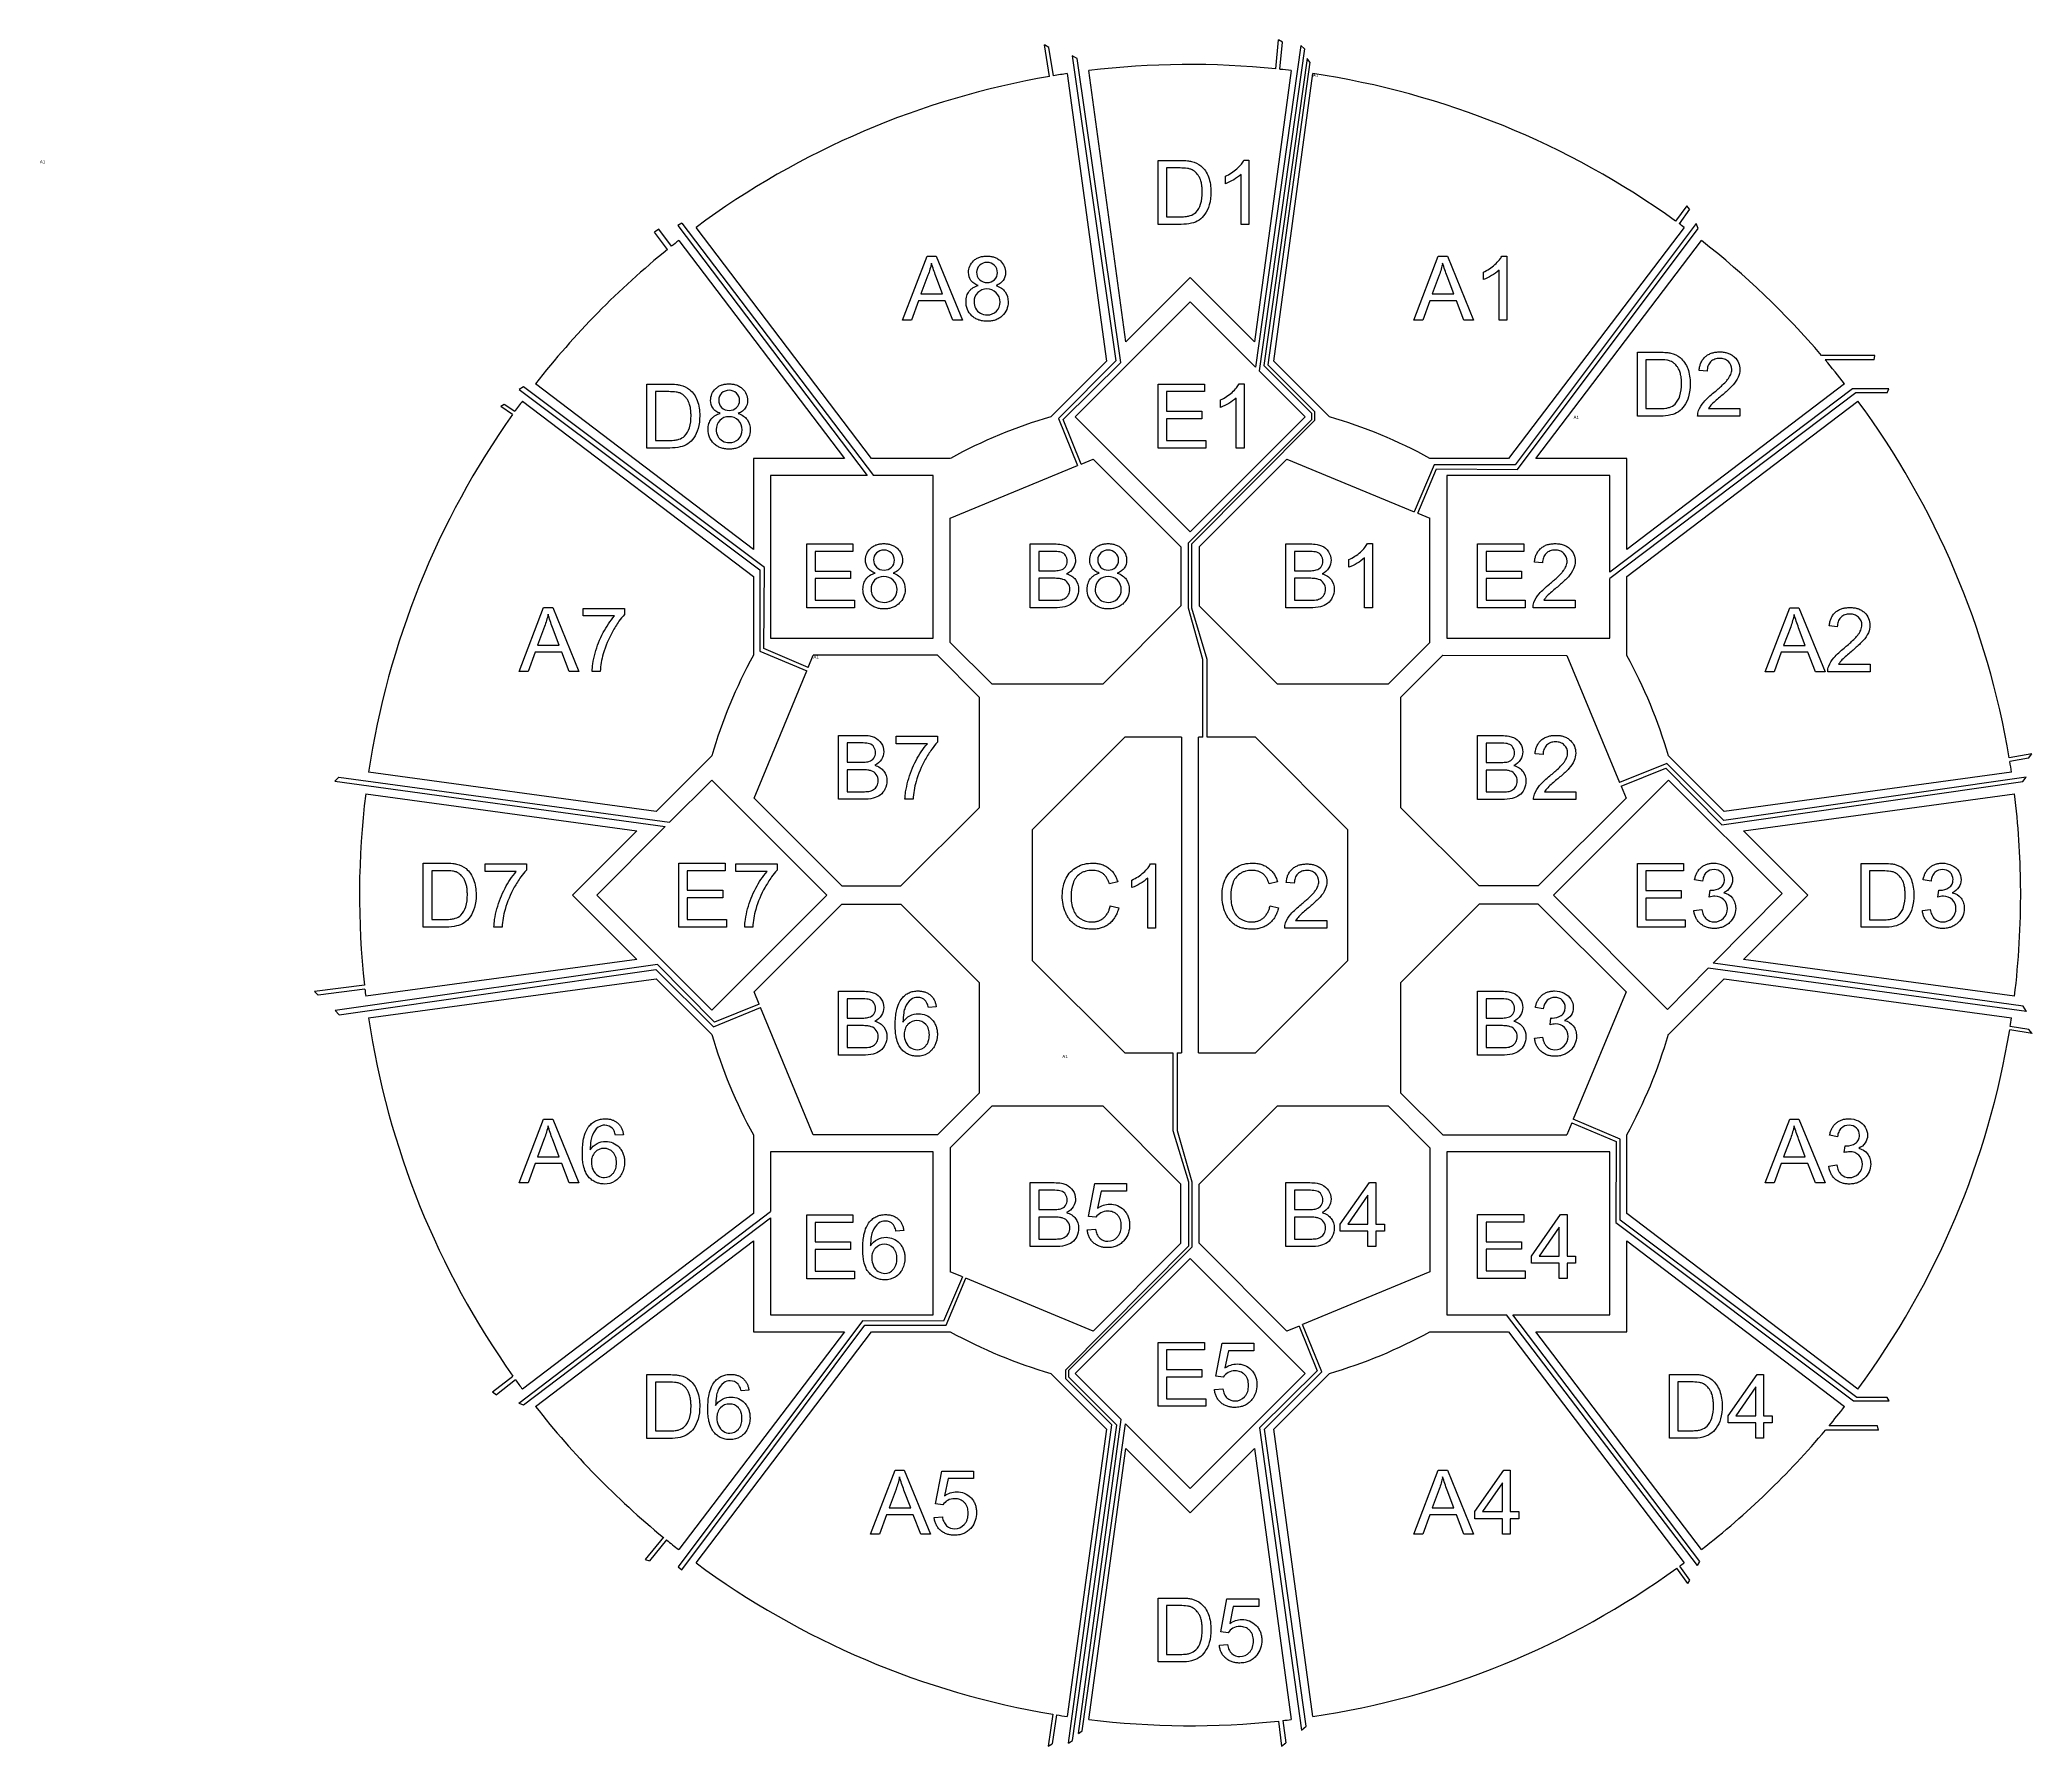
# Model space of a CAD drawing. Header units: millimetres. Extents: x -360 to 264, y -266 to 268.
import ezdxf

# ---------------------------------------------------------------- set-up
doc = ezdxf.new("R2010")
doc.units = ezdxf.units.MM
doc.layers.add('letters', color=7, linetype='Continuous', lineweight=25)
doc.layers.add('maimai_touch v53_Sketch1', color=7, linetype='Continuous')
doc.styles.add('textstyle3', font='arial.ttf')

msp = doc.modelspace()

# ---------------------------------------------------------------- linework, layer by layer
at = {"layer": 'letters', "flags": 128}
for points in [[(-10, 209.92), (-10, 229.92), (-3.11, 229.92, -0.020074), (-0.79, 229.82, -0.037253), (0.45, 229.63, -0.122267), (3.38, 228.2, -0.129875), (5.75, 224.78, -0.090537), (6.53, 220.03, -0.073284), (6, 215.99, -0.082637), (4.64, 213.08, -0.08939), (2.82, 211.26, -0.087885), (0.43, 210.26, -0.059487), (-2.78, 209.92)], [(-7.35, 212.28), (-3.08, 212.28, 0.029541), (-1.12, 212.39, 0.04958), (0.02, 212.65, 0.118299), (1.81, 213.68, 0.117505), (3.28, 216.21, 0.079086), (3.81, 220.07, 0.020126), (3.75, 221.45, 0.024902), (3.61, 222.55, 0.040288), (3.24, 223.91, 0.051939), (2.78, 224.89, 0.031078), (2.25, 225.65, 0.03618), (1.71, 226.23, 0.046087), (1.01, 226.78, 0.049551), (0.27, 227.15, 0.062134), (-0.82, 227.42, 0.029748), (-3.15, 227.56), (-7.35, 227.56)], [(18.42, 209.92), (15.97, 209.92), (15.97, 225.57, -0.056837), (13.64, 223.87, -0.043748), (11.05, 222.61), (11.05, 224.98, 0.072848), (14.66, 227.33, 0.039219), (16.07, 228.8, 0.056357), (16.84, 230), (18.42, 230)], [(-66.32, 190.76, -0.065853), (-67.72, 191.5, -0.084976), (-68.59, 192.36, -0.159017), (-69.33, 194.84, -0.21499), (-67.76, 198.51, -0.055571), (-66.86, 199.19, -0.053862), (-65.82, 199.67, -0.043349), (-64.8, 199.91, -0.037025), (-63.58, 200, -0.037908), (-62.35, 199.91, -0.044171), (-61.32, 199.65, -0.053628), (-60.27, 199.17, -0.054779), (-59.37, 198.48, -0.214186), (-57.77, 194.77, -0.15889), (-58.5, 192.35, -0.083272), (-59.36, 191.49, -0.065649), (-60.72, 190.76, -0.072524), (-59.04, 189.93, -0.085839), (-57.91, 188.83, -0.160701), (-56.95, 185.63, -0.212724), (-58.77, 181.32, -0.054709), (-59.79, 180.53, -0.053938), (-60.98, 179.97, -0.044631), (-62.15, 179.68, -0.038439), (-63.54, 179.58, -0.038754), (-64.94, 179.69, -0.044997), (-66.11, 179.98, -0.053892), (-67.29, 180.54, -0.05456), (-68.32, 181.33, -0.212102), (-70.13, 185.7, -0.073619), (-69.85, 187.56, -0.087821), (-69.14, 188.97, -0.047028), (-68.57, 189.59, -0.046221), (-67.89, 190.11, -0.039561), (-67.18, 190.48, -0.035037)], [(99.15, 179.92), (96.69, 179.92), (96.69, 195.57, -0.056837), (94.37, 193.87, -0.043748), (91.78, 192.61), (91.78, 194.98, 0.072848), (95.38, 197.33, 0.039219), (96.79, 198.8, 0.056357), (97.56, 200), (99.15, 200)], [(-84.23, 188.13), (-77.45, 188.13), (-79.54, 193.67, -0.020028), (-80.95, 197.82, -0.038979), (-82.03, 194)], [(-66.81, 194.92, 0.208866), (-65.9, 192.61, 0.204193), (-63.53, 191.71, 0.204389), (-61.2, 192.6, 0.209315), (-60.29, 194.79, 0.209226), (-61.23, 197.06, 0.204807), (-63.55, 197.98, 0.202454), (-65.89, 197.08, 0.211452)], [(75.77, 188.13), (82.55, 188.13), (80.46, 193.67, -0.020028), (79.05, 197.82, -0.038979), (77.97, 194)], [(-67.61, 185.69, 0.119445), (-67.11, 183.66, 0.154613), (-65.63, 182.14, 0.128141), (-63.51, 181.6, 0.205018), (-60.61, 182.73, 0.208577), (-59.46, 185.61, 0.209459), (-60.64, 188.54, 0.204342), (-63.6, 189.7, 0.207768), (-66.47, 188.55, 0.206067)], [(140, 149.92), (140, 169.92), (146.89, 169.92, -0.020074), (149.21, 169.82, -0.037253), (150.45, 169.63, -0.122267), (153.38, 168.2, -0.129875), (155.75, 164.78, -0.090537), (156.53, 160.03, -0.073284), (156, 155.99, -0.082637), (154.64, 153.08, -0.08939), (152.82, 151.26, -0.087885), (150.43, 150.26, -0.059487), (147.22, 149.92)], [(172.08, 152.28), (172.08, 149.92), (158.86, 149.92, -0.100524), (159.14, 151.62, -0.086918), (160.76, 154.28, -0.043664), (163.97, 157.31, 0.0066), (165.3, 158.43, 0.00853), (166.29, 159.32, 0.017724), (167.65, 160.67, 0.029904), (168.38, 161.55, 0.026751), (168.86, 162.29, 0.032234), (169.19, 162.94, 0.046016), (169.45, 163.76, 0.053335), (169.53, 164.5, 0.212985), (168.48, 166.96, 0.053889), (167.9, 167.42, 0.05357), (167.22, 167.74, 0.045034), (166.55, 167.91, 0.03901), (165.76, 167.97, 0.03933), (164.92, 167.9, 0.045909), (164.23, 167.72, 0.055319), (163.53, 167.38, 0.055958), (162.92, 166.9, 0.059076), (162.44, 166.29, 0.056126), (162.09, 165.54, 0.043231), (161.91, 164.83, 0.036274), (161.85, 163.96), (159.32, 164.22, -0.035343), (159.53, 165.52, -0.042122), (159.88, 166.57, -0.05472), (160.49, 167.65, -0.058083), (161.27, 168.52, -0.05547), (162.24, 169.19, -0.051652), (163.41, 169.68, -0.039427), (164.5, 169.91, -0.033294), (165.82, 170, -0.035955), (167.16, 169.9, -0.042618), (168.26, 169.65, -0.054448), (169.41, 169.13, -0.057237), (170.37, 168.4, -0.21445), (172.05, 164.45, -0.101473), (171.56, 162.09, -0.080664), (169.93, 159.65, -0.023876), (168.73, 158.42, -0.011802), (166.14, 156.13, 0.022217), (163.3, 153.61, 0.052359), (162.27, 152.28)], [(142.65, 152.28), (146.92, 152.28, 0.029541), (148.88, 152.39, 0.04958), (150.02, 152.65, 0.118299), (151.81, 153.68, 0.117505), (153.28, 156.21, 0.079086), (153.81, 160.07, 0.020126), (153.75, 161.45, 0.024902), (153.61, 162.55, 0.040288), (153.24, 163.91, 0.051939), (152.78, 164.89, 0.031078), (152.25, 165.65, 0.03618), (151.71, 166.23, 0.046087), (151.01, 166.78, 0.049551), (150.27, 167.15, 0.062134), (149.18, 167.42, 0.029748), (146.85, 167.56), (142.65, 167.56)], [(-170, 139.92), (-170, 159.92), (-163.11, 159.92, -0.020074), (-160.79, 159.82, -0.037253), (-159.55, 159.63, -0.122267), (-156.62, 158.2, -0.129875), (-154.25, 154.78, -0.090537), (-153.47, 150.03, -0.073284), (-154, 145.99, -0.082637), (-155.36, 143.08, -0.08939), (-157.18, 141.26, -0.087885), (-159.57, 140.26, -0.059487), (-162.78, 139.92)], [(-167.35, 142.28), (-163.08, 142.28, 0.029541), (-161.12, 142.39, 0.04958), (-159.98, 142.65, 0.118299), (-158.19, 143.68, 0.117505), (-156.72, 146.21, 0.079086), (-156.19, 150.07, 0.020126), (-156.25, 151.45, 0.024902), (-156.39, 152.55, 0.040288), (-156.76, 153.91, 0.051939), (-157.22, 154.89, 0.031078), (-157.75, 155.65, 0.03618), (-158.29, 156.23, 0.046087), (-158.99, 156.78, 0.049551), (-159.73, 157.15, 0.062134), (-160.82, 157.42, 0.029748), (-163.15, 157.56), (-167.35, 157.56)], [(-147.05, 150.76, -0.065853), (-148.45, 151.5, -0.084976), (-149.31, 152.36, -0.159017), (-150.05, 154.84, -0.21499), (-148.48, 158.51, -0.055571), (-147.59, 159.19, -0.053862), (-146.54, 159.67, -0.043349), (-145.53, 159.91, -0.037025), (-144.31, 160, -0.037908), (-143.07, 159.91, -0.044171), (-142.04, 159.65, -0.053628), (-140.99, 159.17, -0.054779), (-140.09, 158.48, -0.214186), (-138.5, 154.77, -0.15889), (-139.23, 152.35, -0.083272), (-140.08, 151.49, -0.065649), (-141.44, 150.76, -0.072524), (-139.77, 149.93, -0.085839), (-138.64, 148.83, -0.160701), (-137.68, 145.63, -0.212724), (-139.49, 141.32, -0.054709), (-140.52, 140.53, -0.053938), (-141.7, 139.97, -0.044631), (-142.87, 139.68, -0.038439), (-144.27, 139.58, -0.038754), (-145.67, 139.69, -0.044997), (-146.84, 139.98, -0.053892), (-148.02, 140.54, -0.05456), (-149.04, 141.33, -0.212102), (-150.86, 145.7, -0.073619), (-150.58, 147.56, -0.087821), (-149.87, 148.97, -0.047028), (-149.3, 149.59, -0.046221), (-148.61, 150.11, -0.039561), (-147.9, 150.48, -0.035037)], [(-147.54, 154.92, 0.208866), (-146.63, 152.61, 0.204193), (-144.25, 151.71, 0.204389), (-141.93, 152.6, 0.209315), (-141.02, 154.79, 0.209226), (-141.95, 157.06, 0.204807), (-144.28, 157.98, 0.202454), (-146.61, 157.08, 0.211452)], [(16.9, 139.92), (14.44, 139.92), (14.44, 155.57, -0.056837), (12.11, 153.87, -0.043748), (9.53, 152.61), (9.53, 154.98, 0.072848), (13.13, 157.33, 0.039219), (14.54, 158.8, 0.056357), (15.31, 160), (16.9, 160)], [(-148.33, 145.69, 0.119445), (-147.83, 143.66, 0.154613), (-146.35, 142.14, 0.128141), (-144.24, 141.6, 0.205018), (-141.33, 142.73, 0.208577), (-140.19, 145.61, 0.209459), (-141.37, 148.54, 0.204342), (-144.32, 149.7, 0.207768), (-147.19, 148.55, 0.206067)], [(-98.57, 100.76, -0.065853), (-99.97, 101.5, -0.084976), (-100.84, 102.36, -0.159017), (-101.58, 104.84, -0.21499), (-100.01, 108.51, -0.055571), (-99.12, 109.19, -0.053862), (-98.07, 109.67, -0.043349), (-97.05, 109.91, -0.037025), (-95.83, 110, -0.037908), (-94.6, 109.91, -0.044171), (-93.57, 109.65, -0.053628), (-92.52, 109.17, -0.054779), (-91.62, 108.48, -0.214186), (-90.02, 104.77, -0.15889), (-90.75, 102.35, -0.083272), (-91.61, 101.49, -0.065649), (-92.97, 100.76, -0.072524), (-91.29, 99.93, -0.085839), (-90.16, 98.83, -0.160701), (-89.2, 95.63, -0.212724), (-91.02, 91.32, -0.054709), (-92.04, 90.53, -0.053938), (-93.23, 89.97, -0.044631), (-94.4, 89.68, -0.038439), (-95.79, 89.58, -0.038754), (-97.19, 89.69, -0.044997), (-98.36, 89.98, -0.053892), (-99.55, 90.54, -0.05456), (-100.57, 91.33, -0.212102), (-102.38, 95.7, -0.073619), (-102.11, 97.56, -0.087821), (-101.39, 98.97, -0.047028), (-100.82, 99.59, -0.046221), (-100.14, 100.11, -0.039561), (-99.43, 100.48, -0.035037)], [(-99.07, 104.92, 0.208866), (-98.15, 102.61, 0.204193), (-95.78, 101.71, 0.204389), (-93.45, 102.6, 0.209315), (-92.54, 104.79, 0.209226), (-93.48, 107.06, 0.204807), (-95.81, 107.98, 0.202454), (-98.14, 107.08, 0.211452)], [(-50, 89.92), (-50, 109.92), (-42.5, 109.92, -0.040934), (-40.24, 109.73, -0.062466), (-38.82, 109.31, -0.155055), (-36.65, 107.44, -0.142579), (-35.87, 104.8, -0.141304), (-36.56, 102.39, -0.143013), (-38.66, 100.56, -0.072978), (-37.01, 99.8, -0.086185), (-35.87, 98.74, -0.168329), (-34.9, 95.72, -0.116197), (-35.49, 93.1, -0.118811), (-36.96, 91.24, -0.099101), (-39.15, 90.25, -0.06112), (-42.37, 89.92)], [(-47.35, 101.51), (-43.03, 101.51, 0.022913), (-41.28, 101.59, 0.050818), (-40.5, 101.75, 0.166525), (-38.98, 102.74, 0.162771), (-38.47, 104.49, 0.144165), (-38.95, 106.24, 0.18321), (-40.31, 107.28, 0.053511), (-41.22, 107.46, 0.022922), (-43.36, 107.56), (-47.35, 107.56)], [(-28.41, 100.76, -0.065853), (-29.81, 101.5, -0.084976), (-30.68, 102.36, -0.159017), (-31.41, 104.84, -0.21499), (-29.84, 108.51, -0.055571), (-28.95, 109.19, -0.053862), (-27.9, 109.67, -0.043349), (-26.89, 109.91, -0.037025), (-25.67, 110, -0.037908), (-24.44, 109.91, -0.044171), (-23.4, 109.65, -0.053628), (-22.35, 109.17, -0.054779), (-21.45, 108.48, -0.214186), (-19.86, 104.77, -0.15889), (-20.59, 102.35, -0.083272), (-21.45, 101.49, -0.065649), (-22.8, 100.76, -0.072524), (-21.13, 99.93, -0.085839), (-20, 98.83, -0.160701), (-19.04, 95.63, -0.212724), (-20.85, 91.32, -0.054709), (-21.88, 90.53, -0.053938), (-23.07, 89.97, -0.044631), (-24.23, 89.68, -0.038439), (-25.63, 89.58, -0.038754), (-27.03, 89.69, -0.044997), (-28.2, 89.98, -0.053892), (-29.38, 90.54, -0.05456), (-30.4, 91.33, -0.212102), (-32.22, 95.7, -0.073619), (-31.94, 97.56, -0.087821), (-31.23, 98.97, -0.047028), (-30.66, 99.59, -0.046221), (-29.97, 100.11, -0.039561), (-29.26, 100.48, -0.035037)], [(-28.9, 104.92, 0.208866), (-27.99, 102.61, 0.204193), (-25.61, 101.71, 0.204389), (-23.29, 102.6, 0.209315), (-22.38, 104.79, 0.209226), (-23.32, 107.06, 0.204807), (-25.64, 107.98, 0.202454), (-27.97, 107.08, 0.211452)], [(30, 89.92), (30, 109.92), (37.5, 109.92, -0.040934), (39.76, 109.73, -0.062466), (41.18, 109.31, -0.155055), (43.35, 107.44, -0.142579), (44.13, 104.8, -0.141304), (43.44, 102.39, -0.143013), (41.34, 100.56, -0.072978), (42.99, 99.8, -0.086185), (44.13, 98.74, -0.168329), (45.1, 95.72, -0.116197), (44.51, 93.1, -0.118811), (43.04, 91.24, -0.099101), (40.85, 90.25, -0.06112), (37.63, 89.92)], [(32.65, 101.51), (36.97, 101.51, 0.022913), (38.72, 101.59, 0.050818), (39.5, 101.75, 0.166525), (41.02, 102.74, 0.162771), (41.53, 104.49, 0.144165), (41.05, 106.24, 0.18321), (39.69, 107.28, 0.053511), (38.78, 107.46, 0.022922), (36.64, 107.56), (32.65, 107.56)], [(57.06, 89.92), (54.6, 89.92), (54.6, 105.57, -0.056837), (52.28, 103.87, -0.043748), (49.69, 102.61), (49.69, 104.98, 0.072848), (53.29, 107.33, 0.039219), (54.71, 108.8, 0.056357), (55.48, 110), (57.06, 110)], [(120.55, 92.28), (120.55, 89.92), (107.33, 89.92, -0.100524), (107.62, 91.62, -0.086918), (109.24, 94.28, -0.043664), (112.45, 97.31, 0.0066), (113.77, 98.43, 0.00853), (114.77, 99.32, 0.017724), (116.13, 100.67, 0.029904), (116.85, 101.55, 0.026751), (117.34, 102.29, 0.032234), (117.66, 102.94, 0.046016), (117.92, 103.76, 0.053335), (118, 104.5, 0.212985), (116.96, 106.96, 0.053889), (116.37, 107.42, 0.05357), (115.7, 107.74, 0.045034), (115.03, 107.91, 0.03901), (114.24, 107.97, 0.03933), (113.4, 107.9, 0.045909), (112.7, 107.72, 0.055319), (112, 107.38, 0.055958), (111.4, 106.9, 0.059076), (110.91, 106.29, 0.056126), (110.56, 105.54, 0.043231), (110.39, 104.83, 0.036274), (110.32, 103.96), (107.8, 104.22, -0.035343), (108.01, 105.52, -0.042122), (108.35, 106.57, -0.05472), (108.96, 107.65, -0.058083), (109.75, 108.52, -0.05547), (110.71, 109.19, -0.051652), (111.88, 109.68, -0.039427), (112.97, 109.91, -0.033294), (114.29, 110, -0.035955), (115.63, 109.9, -0.042618), (116.73, 109.65, -0.054448), (117.89, 109.13, -0.057237), (118.85, 108.4, -0.21445), (120.52, 104.45, -0.101473), (120.03, 102.09, -0.080664), (118.4, 99.65, -0.023876), (117.21, 98.42, -0.011802), (114.62, 96.13, 0.022217), (111.78, 93.61, 0.052359), (110.74, 92.28)], [(-99.86, 95.69, 0.119445), (-99.36, 93.66, 0.154613), (-97.88, 92.14, 0.128141), (-95.76, 91.6, 0.205018), (-92.86, 92.73, 0.208577), (-91.71, 95.61, 0.209459), (-92.89, 98.54, 0.204342), (-95.85, 99.7, 0.207768), (-98.72, 98.55, 0.206067)], [(-47.35, 92.28), (-42.37, 92.28, 0.039395), (-40.57, 92.37, 0.094848), (-39.05, 92.92, 0.131837), (-38.04, 94.03, 0.126312), (-37.64, 95.72, 0.156179), (-38.21, 97.66, 0.167295), (-39.8, 98.82, 0.051042), (-40.84, 99.05, 0.028439), (-42.73, 99.15), (-47.35, 99.15)], [(-29.69, 95.69, 0.119445), (-29.2, 93.66, 0.154613), (-27.72, 92.14, 0.128141), (-25.6, 91.6, 0.205018), (-22.69, 92.73, 0.208577), (-21.55, 95.61, 0.209459), (-22.73, 98.54, 0.204342), (-25.68, 99.7, 0.207768), (-28.55, 98.55, 0.206067)], [(32.65, 92.28), (37.63, 92.28, 0.039395), (39.43, 92.37, 0.094848), (40.95, 92.92, 0.131837), (41.96, 94.03, 0.126312), (42.36, 95.72, 0.156179), (41.79, 97.66, 0.167295), (40.2, 98.82, 0.051042), (39.16, 99.05, 0.028439), (37.27, 99.15), (32.65, 99.15)], [(-204.23, 78.21), (-197.45, 78.21), (-199.54, 83.75, -0.020028), (-200.95, 87.9, -0.038979), (-202.03, 84.08)], [(-189.94, 87.38), (-189.94, 89.74), (-176.99, 89.74), (-176.99, 87.83, 0.035773), (-178.74, 85.68, 0.025825), (-180.78, 82.43, 0.057266), (-183.68, 75.5, 0.054295), (-184.62, 70), (-187.14, 70, -0.035997), (-186.93, 72.34, -0.024521), (-186.21, 75.7, -0.058054), (-183.67, 82.15, -0.057272), (-180.14, 87.38)], [(185.77, 78.13), (192.55, 78.13), (190.46, 83.67, -0.020028), (189.05, 87.82, -0.038979), (187.97, 84)], [(212.8, 72.28), (212.8, 69.92), (199.58, 69.92, -0.100524), (199.87, 71.62, -0.086918), (201.49, 74.28, -0.043664), (204.7, 77.31, 0.0066), (206.02, 78.43, 0.00853), (207.02, 79.32, 0.017724), (208.38, 80.67, 0.029904), (209.11, 81.55, 0.026751), (209.59, 82.29, 0.032234), (209.91, 82.94, 0.046016), (210.17, 83.76, 0.053335), (210.25, 84.5, 0.212985), (209.21, 86.96, 0.053889), (208.62, 87.42, 0.05357), (207.95, 87.74, 0.045034), (207.28, 87.91, 0.03901), (206.49, 87.97, 0.03933), (205.65, 87.9, 0.045909), (204.95, 87.72, 0.055319), (204.25, 87.38, 0.055958), (203.65, 86.9, 0.059076), (203.16, 86.29, 0.056126), (202.81, 85.54, 0.043231), (202.64, 84.83, 0.036274), (202.57, 83.96), (200.05, 84.22, -0.035343), (200.26, 85.52, -0.042122), (200.61, 86.57, -0.05472), (201.21, 87.65, -0.058083), (202, 88.52, -0.05547), (202.96, 89.19, -0.051652), (204.13, 89.68, -0.039427), (205.22, 89.91, -0.033294), (206.54, 90, -0.035955), (207.88, 89.9, -0.042618), (208.99, 89.65, -0.054448), (210.14, 89.13, -0.057237), (211.1, 88.4, -0.21445), (212.78, 84.45, -0.101473), (212.28, 82.09, -0.080664), (210.65, 79.65, -0.023876), (209.46, 78.42, -0.011802), (206.87, 76.13, 0.022217), (204.03, 73.61, 0.052359), (202.99, 72.28)], [(-110, 30), (-110, 50), (-102.5, 50, -0.040934), (-100.24, 49.82, -0.062466), (-98.82, 49.39, -0.155055), (-96.65, 47.52, -0.142579), (-95.87, 44.88, -0.141304), (-96.56, 42.47, -0.143013), (-98.66, 40.64, -0.072978), (-97.01, 39.88, -0.086185), (-95.87, 38.83, -0.168329), (-94.9, 35.8, -0.116197), (-95.49, 33.19, -0.118811), (-96.96, 31.32, -0.099101), (-99.15, 30.33, -0.06112), (-102.37, 30)], [(90, 29.92), (90, 49.92), (97.5, 49.92, -0.040934), (99.76, 49.73, -0.062466), (101.18, 49.31, -0.155055), (103.35, 47.44, -0.142579), (104.13, 44.8, -0.141304), (103.44, 42.39, -0.143013), (101.34, 40.56, -0.072978), (102.99, 39.8, -0.086185), (104.13, 38.74, -0.168329), (105.1, 35.72, -0.116197), (104.51, 33.1, -0.118811), (103.04, 31.24, -0.099101), (100.85, 30.25, -0.06112), (97.63, 29.92)], [(120.72, 32.28), (120.72, 29.92), (107.5, 29.92, -0.100524), (107.78, 31.62, -0.086918), (109.4, 34.28, -0.043664), (112.61, 37.31, 0.0066), (113.93, 38.43, 0.00853), (114.93, 39.32, 0.017724), (116.29, 40.67, 0.029904), (117.02, 41.55, 0.026751), (117.5, 42.29, 0.032234), (117.83, 42.94, 0.046016), (118.09, 43.76, 0.053335), (118.16, 44.5, 0.212985), (117.12, 46.96, 0.053889), (116.53, 47.42, 0.05357), (115.86, 47.74, 0.045034), (115.19, 47.91, 0.03901), (114.4, 47.97, 0.03933), (113.56, 47.9, 0.045909), (112.87, 47.72, 0.055319), (112.16, 47.38, 0.055958), (111.56, 46.9, 0.059076), (111.08, 46.29, 0.056126), (110.73, 45.54, 0.043231), (110.55, 44.83, 0.036274), (110.48, 43.96), (107.96, 44.22, -0.035343), (108.17, 45.52, -0.042122), (108.52, 46.57, -0.05472), (109.12, 47.65, -0.058083), (109.91, 48.52, -0.05547), (110.88, 49.19, -0.051652), (112.04, 49.68, -0.039427), (113.14, 49.91, -0.033294), (114.45, 50, -0.035955), (115.79, 49.9, -0.042618), (116.9, 49.65, -0.054448), (118.05, 49.13, -0.057237), (119.01, 48.4, -0.21445), (120.69, 44.45, -0.101473), (120.2, 42.09, -0.080664), (118.57, 39.65, -0.023876), (117.37, 38.42, -0.011802), (114.78, 36.13, 0.022217), (111.94, 33.61, 0.052359), (110.91, 32.28)], [(-107.35, 41.6), (-103.03, 41.6, 0.022913), (-101.28, 41.68, 0.050818), (-100.5, 41.83, 0.166525), (-98.98, 42.82, 0.162771), (-98.47, 44.57, 0.144165), (-98.95, 46.32, 0.18321), (-100.31, 47.36, 0.053511), (-101.22, 47.54, 0.022922), (-103.36, 47.64), (-107.35, 47.64)], [(-92.03, 47.38), (-92.03, 49.74), (-79.08, 49.74), (-79.08, 47.83, 0.035773), (-80.83, 45.68, 0.025825), (-82.87, 42.43, 0.057266), (-85.76, 35.5, 0.054295), (-86.71, 30), (-89.23, 30, -0.035997), (-89.02, 32.34, -0.024521), (-88.3, 35.7, -0.058054), (-85.76, 42.15, -0.057272), (-82.23, 47.38)], [(92.65, 41.51), (96.97, 41.51, 0.022913), (98.72, 41.59, 0.050818), (99.5, 41.75, 0.166525), (101.02, 42.74, 0.162771), (101.53, 44.49, 0.144165), (101.05, 46.24, 0.18321), (99.69, 47.28, 0.053511), (98.78, 47.46, 0.022922), (96.64, 47.56), (92.65, 47.56)], [(-107.35, 32.36), (-102.37, 32.36, 0.039395), (-100.57, 32.46, 0.094848), (-99.05, 33, 0.131837), (-98.04, 34.11, 0.126312), (-97.64, 35.8, 0.156179), (-98.21, 37.74, 0.167295), (-99.8, 38.9, 0.051042), (-100.84, 39.13, 0.028439), (-102.73, 39.24), (-107.35, 39.24)], [(92.65, 32.28), (97.63, 32.28, 0.039395), (99.43, 32.37, 0.094848), (100.95, 32.92, 0.131837), (101.96, 34.03, 0.126312), (102.36, 35.72, 0.156179), (101.79, 37.66, 0.167295), (100.2, 38.82, 0.051042), (99.16, 39.05, 0.028439), (97.27, 39.15), (92.65, 39.15)], [(-240, -10), (-240, 10), (-233.11, 10, -0.020074), (-230.79, 9.91, -0.037253), (-229.55, 9.71, -0.122267), (-226.62, 8.28, -0.129875), (-224.25, 4.86, -0.090537), (-223.47, 0.11, -0.073284), (-224, -3.93, -0.082637), (-225.36, -6.84, -0.08939), (-227.18, -8.66, -0.087885), (-229.57, -9.66, -0.059487), (-232.78, -10)], [(-237.35, -7.64), (-233.08, -7.64, 0.029541), (-231.12, -7.52, 0.04958), (-229.98, -7.27, 0.118299), (-228.19, -6.23, 0.117505), (-226.72, -3.7, 0.079086), (-226.19, 0.15, 0.020126), (-226.25, 1.53, 0.024902), (-226.39, 2.64, 0.040288), (-226.76, 3.99, 0.051939), (-227.22, 4.97, 0.031078), (-227.75, 5.73, 0.03618), (-228.29, 6.31, 0.046087), (-228.99, 6.86, 0.049551), (-229.73, 7.23, 0.062134), (-230.82, 7.5, 0.029748), (-233.15, 7.64), (-237.35, 7.64)], [(-220.66, 7.38), (-220.66, 9.74), (-207.72, 9.74), (-207.72, 7.83, 0.035773), (-209.47, 5.68, 0.025825), (-211.5, 2.43, 0.057266), (-214.4, -4.5, 0.054295), (-215.34, -10), (-217.87, -10, -0.035997), (-217.66, -7.66, -0.024521), (-216.94, -4.3, -0.058054), (-214.4, 2.15, -0.057272), (-210.87, 7.38)], [(-142.19, 7.38), (-142.19, 9.74), (-129.24, 9.74), (-129.24, 7.83, 0.035773), (-130.99, 5.68, 0.025825), (-133.03, 2.43, 0.057266), (-135.93, -4.5, 0.054295), (-136.87, -10), (-139.39, -10, -0.035997), (-139.18, -7.66, -0.024521), (-138.47, -4.3, -0.058054), (-135.92, 2.15, -0.057272), (-132.39, 7.38)], [(-24.97, -3.33), (-22.32, -4, -0.031914), (-22.81, -5.5, -0.036822), (-23.41, -6.74, -0.045722), (-24.28, -7.98, -0.048435), (-25.31, -8.97, -0.046338), (-26.49, -9.74, -0.045878), (-27.81, -10.28, -0.039835), (-29.11, -10.58, -0.035481), (-30.6, -10.68, -0.025672), (-32.09, -10.61, -0.030279), (-33.33, -10.4, -0.041263), (-34.72, -9.96, -0.046923), (-35.86, -9.37, -0.040891), (-36.84, -8.61, -0.040206), (-37.69, -7.69, -0.035401), (-38.36, -6.72, -0.032058), (-38.94, -5.55, -0.101451), (-40, -0.19, -0.053957), (-39.67, 2.85, -0.064723), (-38.81, 5.26, -0.153347), (-35.41, 8.79, -0.127948), (-30.56, 10, -0.032814), (-29.14, 9.91, -0.037239), (-27.9, 9.65, -0.044369), (-26.63, 9.16, -0.04601), (-25.51, 8.47, -0.044663), (-24.54, 7.6, -0.044124), (-23.73, 6.56, -0.038488), (-23.14, 5.47, -0.034463), (-22.66, 4.17), (-25.27, 3.56, 0.026332), (-25.64, 4.54, 0.031588), (-26.03, 5.31, 0.044721), (-26.64, 6.14, 0.051721), (-27.29, 6.74, 0.047753), (-28.02, 7.19, 0.045235), (-28.87, 7.51, 0.036566), (-29.67, 7.68, 0.031826), (-30.61, 7.74, 0.030716), (-31.7, 7.67, 0.035168), (-32.63, 7.49, 0.043275), (-33.62, 7.13, 0.045883), (-34.47, 6.63, 0.161763), (-36.64, 3.66, 0.081983), (-37.27, -0.18, 0.093314), (-36.53, -4.63, 0.170262), (-34.22, -7.48, 0.138492), (-30.82, -8.42, 0.037635), (-29.75, -8.34, 0.042056), (-28.82, -8.11, 0.0471), (-27.89, -7.71, 0.046786), (-27.05, -7.14, 0.052099), (-26.32, -6.38, 0.047594), (-25.69, -5.41, 0.035937), (-25.29, -4.48, 0.030475)], [(-10.82, -10.34), (-13.27, -10.34), (-13.27, 5.31, -0.056837), (-15.6, 3.62, -0.043748), (-18.18, 2.35), (-18.18, 4.72, 0.072848), (-14.58, 7.07, 0.039219), (-13.17, 8.54, 0.056357), (-12.4, 9.74), (-10.82, 9.74)], [(25.03, -3.33), (27.68, -4, -0.031914), (27.19, -5.5, -0.036822), (26.59, -6.74, -0.045722), (25.72, -7.98, -0.048435), (24.69, -8.97, -0.046338), (23.51, -9.74, -0.045878), (22.19, -10.28, -0.039835), (20.89, -10.58, -0.035481), (19.4, -10.68, -0.025672), (17.91, -10.61, -0.030279), (16.67, -10.4, -0.041263), (15.28, -9.96, -0.046923), (14.14, -9.37, -0.040891), (13.16, -8.61, -0.040206), (12.31, -7.69, -0.035401), (11.64, -6.72, -0.032058), (11.06, -5.55, -0.101451), (10, -0.19, -0.053957), (10.33, 2.85, -0.064723), (11.19, 5.26, -0.153347), (14.59, 8.79, -0.127948), (19.44, 10, -0.032814), (20.86, 9.91, -0.037239), (22.1, 9.65, -0.044369), (23.37, 9.16, -0.04601), (24.49, 8.47, -0.044663), (25.46, 7.6, -0.044124), (26.27, 6.56, -0.038488), (26.86, 5.47, -0.034463), (27.34, 4.17), (24.73, 3.56, 0.026332), (24.36, 4.54, 0.031588), (23.97, 5.31, 0.044721), (23.36, 6.14, 0.051721), (22.71, 6.74, 0.047753), (21.98, 7.19, 0.045235), (21.13, 7.51, 0.036566), (20.33, 7.68, 0.031826), (19.39, 7.74, 0.030716), (18.3, 7.67, 0.035168), (17.37, 7.49, 0.043275), (16.38, 7.13, 0.045883), (15.53, 6.63, 0.161763), (13.36, 3.66, 0.081983), (12.73, -0.18, 0.093314), (13.47, -4.63, 0.170262), (15.78, -7.48, 0.138492), (19.18, -8.42, 0.037635), (20.25, -8.34, 0.042056), (21.18, -8.11, 0.0471), (22.11, -7.71, 0.046786), (22.95, -7.14, 0.052099), (23.68, -6.38, 0.047594), (24.31, -5.41, 0.035937), (24.71, -4.48, 0.030475)], [(42.84, -7.98), (42.84, -10.34), (29.62, -10.34, -0.100524), (29.91, -8.64, -0.086918), (31.52, -5.98, -0.043664), (34.74, -2.95, 0.0066), (36.06, -1.83, 0.00853), (37.06, -0.94, 0.017724), (38.42, 0.41, 0.029904), (39.14, 1.29, 0.026751), (39.63, 2.03, 0.032234), (39.95, 2.68, 0.046016), (40.21, 3.5, 0.053335), (40.29, 4.24, 0.212985), (39.25, 6.71, 0.053889), (38.66, 7.16, 0.05357), (37.99, 7.48, 0.045034), (37.32, 7.65, 0.03901), (36.52, 7.71, 0.03933), (35.69, 7.64, 0.045909), (34.99, 7.46, 0.055319), (34.29, 7.12, 0.055958), (33.69, 6.64, 0.059076), (33.2, 6.03, 0.056126), (32.85, 5.28, 0.043231), (32.68, 4.57, 0.036274), (32.61, 3.7), (30.09, 3.96, -0.035343), (30.3, 5.26, -0.042122), (30.64, 6.31, -0.05472), (31.25, 7.39, -0.058083), (32.04, 8.26, -0.05547), (33, 8.93, -0.051652), (34.17, 9.42, -0.039427), (35.26, 9.65, -0.033294), (36.58, 9.74, -0.035955), (37.92, 9.64, -0.042618), (39.02, 9.39, -0.054448), (40.18, 8.87, -0.057237), (41.14, 8.14, -0.21445), (42.81, 4.19, -0.101473), (42.32, 1.83, -0.080664), (40.69, -0.61, -0.023876), (39.5, -1.84, -0.011802), (36.91, -4.13, 0.022217), (34.07, -6.65, 0.052359), (33.03, -7.98)], [(157.66, -4.8), (160.12, -4.47, 0.023645), (160.35, -5.39, 0.02942), (160.61, -6.1, 0.046913), (161.06, -6.92, 0.058823), (161.55, -7.48, 0.192667), (164.03, -8.4, 0.207918), (166.96, -7.2, 0.206179), (168.15, -4.23, 0.207717), (167.05, -1.44, 0.205846), (164.24, -0.34, 0.062437), (162.5, -0.61), (162.78, 1.54, 0.026432), (163.17, 1.51, 0.148573), (166, 2.33, 0.06728), (166.57, 2.83, 0.071389), (166.96, 3.43, 0.060158), (167.17, 4.06, 0.049732), (167.25, 4.86, 0.211404), (166.34, 7.09, 0.201998), (163.98, 7.98, 0.198229), (161.59, 7.08, 0.055886), (161.13, 6.54, 0.048531), (160.75, 5.83, 0.033829), (160.53, 5.19, 0.027978), (160.36, 4.38), (157.91, 4.82, -0.034161), (158.2, 5.97, -0.039368), (158.59, 6.92, -0.048015), (159.2, 7.86, -0.049996), (159.95, 8.64, -0.048661), (160.83, 9.25, -0.048475), (161.81, 9.68, -0.041999), (162.79, 9.92, -0.037169), (163.92, 10, -0.120042), (166.94, 9.3, -0.14302), (169.04, 7.38, -0.138675), (169.77, 4.8, -0.148943), (169.08, 2.44, -0.143144), (167.02, 0.75, -0.180013), (169.77, -0.95, -0.047571), (170.22, -1.66, -0.045468), (170.53, -2.48, -0.037261), (170.7, -3.26, -0.032565), (170.76, -4.17, -0.214099), (168.85, -8.62, -0.051112), (167.79, -9.43, -0.052192), (166.61, -10.01, -0.046305), (165.41, -10.32, -0.040948), (164.02, -10.44, -0.039033), (162.76, -10.34, -0.044211), (161.67, -10.07, -0.050343), (160.6, -9.57, -0.05002), (159.64, -8.87, -0.048021), (158.85, -8, -0.04971), (158.26, -7.03, -0.045816), (157.88, -6, -0.041299)], [(210, -10.08), (210, 9.92), (216.89, 9.92, -0.020074), (219.21, 9.82, -0.037253), (220.45, 9.63, -0.122267), (223.38, 8.2, -0.129875), (225.75, 4.78, -0.090537), (226.53, 0.03, -0.073284), (226, -4.01, -0.082637), (224.64, -6.92, -0.08939), (222.82, -8.74, -0.087885), (220.43, -9.74, -0.059487), (217.22, -10.08)], [(212.65, -7.72), (216.92, -7.72, 0.029541), (218.88, -7.61, 0.04958), (220.02, -7.35, 0.118299), (221.81, -6.32, 0.117505), (223.28, -3.79, 0.079086), (223.81, 0.07, 0.020126), (223.75, 1.45, 0.024902), (223.61, 2.55, 0.040288), (223.24, 3.91, 0.051939), (222.78, 4.89, 0.031078), (222.25, 5.65, 0.03618), (221.71, 6.23, 0.046087), (221.01, 6.78, 0.049551), (220.27, 7.15, 0.062134), (219.18, 7.42, 0.029748), (216.85, 7.56), (212.65, 7.56)], [(229.18, -4.8), (231.64, -4.47, 0.023645), (231.87, -5.39, 0.02942), (232.13, -6.1, 0.046913), (232.59, -6.92, 0.058823), (233.08, -7.48, 0.192667), (235.56, -8.4, 0.207918), (238.48, -7.2, 0.206179), (239.68, -4.23, 0.207717), (238.57, -1.44, 0.205846), (235.76, -0.34, 0.062437), (234.03, -0.61), (234.3, 1.54, 0.026432), (234.7, 1.51, 0.148573), (237.52, 2.33, 0.06728), (238.09, 2.83, 0.071389), (238.49, 3.43, 0.060158), (238.7, 4.06, 0.049732), (238.78, 4.86, 0.211404), (237.86, 7.09, 0.201998), (235.5, 7.98, 0.198229), (233.11, 7.08, 0.055886), (232.66, 6.54, 0.048531), (232.28, 5.83, 0.033829), (232.06, 5.19, 0.027978), (231.89, 4.38), (229.43, 4.82, -0.034161), (229.72, 5.97, -0.039368), (230.12, 6.92, -0.048015), (230.73, 7.86, -0.049996), (231.48, 8.64, -0.048661), (232.36, 9.25, -0.048475), (233.34, 9.68, -0.041999), (234.32, 9.92, -0.037169), (235.45, 10, -0.120042), (238.46, 9.3, -0.14302), (240.57, 7.38, -0.138675), (241.3, 4.8, -0.148943), (240.6, 2.44, -0.143144), (238.54, 0.75, -0.180013), (241.3, -0.95, -0.047571), (241.74, -1.66, -0.045468), (242.06, -2.48, -0.037261), (242.22, -3.26, -0.032565), (242.28, -4.17, -0.214099), (240.37, -8.62, -0.051112), (239.32, -9.43, -0.052192), (238.14, -10.01, -0.046305), (236.94, -10.32, -0.040948), (235.54, -10.44, -0.039033), (234.28, -10.34, -0.044211), (233.2, -10.07, -0.050343), (232.13, -9.57, -0.05002), (231.17, -8.87, -0.048021), (230.37, -8, -0.04971), (229.78, -7.03, -0.045816), (229.4, -6, -0.041299)], [(-110, -50.08), (-110, -30.08), (-102.5, -30.08, -0.040934), (-100.24, -30.27, -0.062466), (-98.82, -30.69, -0.155055), (-96.65, -32.56, -0.142579), (-95.87, -35.2, -0.141304), (-96.56, -37.61, -0.143013), (-98.66, -39.44, -0.072978), (-97.01, -40.2, -0.086185), (-95.87, -41.26, -0.168329), (-94.9, -44.28, -0.116197), (-95.49, -46.9, -0.118811), (-96.96, -48.76, -0.099101), (-99.15, -49.75, -0.06112), (-102.37, -50.08)], [(-79.45, -34.98), (-81.89, -35.17, 0.048325), (-82.35, -33.79, 0.081715), (-82.82, -33.07, 0.214956), (-85.27, -32.02, 0.164477), (-87.33, -32.67, 0.139942), (-89.16, -35.14, 0.060394), (-89.62, -36.81, 0.035072), (-89.86, -39.77, -0.132049), (-87.69, -37.76, -0.120259), (-85, -37.11, -0.21391), (-80.82, -38.92, -0.053061), (-80.04, -39.93, -0.053073), (-79.49, -41.08, -0.045207), (-79.2, -42.23, -0.039369), (-79.09, -43.59, -0.118442), (-79.9, -47.09, -0.143782), (-82.14, -49.56, -0.139445), (-85.36, -50.42, -0.049638), (-86.85, -50.27, -0.05558), (-88.12, -49.87, -0.05745), (-89.29, -49.17, -0.05296), (-90.36, -48.17, -0.072429), (-91.25, -46.76, -0.05321), (-91.95, -44.62, -0.029205), (-92.2, -42.93, -0.022626), (-92.3, -40.72, -0.022505), (-92.19, -38.23, -0.028841), (-91.9, -36.31, -0.051029), (-91.14, -33.9, -0.068513), (-90.16, -32.29, -0.056814), (-89.1, -31.26, -0.06078), (-87.91, -30.55, -0.0557), (-86.64, -30.15, -0.04861), (-85.12, -30, -0.036464), (-84.01, -30.08, -0.041988), (-83.06, -30.3, -0.050302), (-82.1, -30.73, -0.051483), (-81.26, -31.32, -0.051587), (-80.55, -32.08, -0.050512), (-80.01, -32.98, -0.042061), (-79.67, -33.89, -0.036574)], [(90, -50.08), (90, -30.08), (97.5, -30.08, -0.040934), (99.76, -30.27, -0.062466), (101.18, -30.69, -0.155055), (103.35, -32.56, -0.142579), (104.13, -35.2, -0.141304), (103.44, -37.61, -0.143013), (101.34, -39.44, -0.072978), (102.99, -40.2, -0.086185), (104.13, -41.26, -0.168329), (105.1, -44.28, -0.116197), (104.51, -46.9, -0.118811), (103.04, -48.76, -0.099101), (100.85, -49.75, -0.06112), (97.63, -50.08)], [(107.82, -44.8), (110.28, -44.47, 0.023645), (110.51, -45.39, 0.02942), (110.77, -46.1, 0.046913), (111.23, -46.92, 0.058823), (111.72, -47.48, 0.192667), (114.19, -48.4, 0.207918), (117.12, -47.2, 0.206179), (118.31, -44.23, 0.207717), (117.21, -41.44, 0.205846), (114.4, -40.34, 0.062437), (112.67, -40.61), (112.94, -38.46, 0.026432), (113.34, -38.49, 0.148573), (116.16, -37.67, 0.06728), (116.73, -37.17, 0.071389), (117.13, -36.57, 0.060158), (117.33, -35.94, 0.049732), (117.41, -35.14, 0.211404), (116.5, -32.91, 0.201998), (114.14, -32.02, 0.198229), (111.75, -32.92, 0.055886), (111.3, -33.46, 0.048531), (110.92, -34.17, 0.033829), (110.69, -34.81, 0.027978), (110.52, -35.62), (108.07, -35.18, -0.034161), (108.36, -34.03, -0.039368), (108.76, -33.08, -0.048015), (109.37, -32.14, -0.049996), (110.12, -31.36, -0.048661), (110.99, -30.75, -0.048475), (111.98, -30.32, -0.041999), (112.95, -30.08, -0.037169), (114.09, -30, -0.120042), (117.1, -30.7, -0.14302), (119.21, -32.62, -0.138675), (119.94, -35.2, -0.148943), (119.24, -37.56, -0.143144), (117.18, -39.25, -0.180013), (119.94, -40.95, -0.047571), (120.38, -41.66, -0.045468), (120.7, -42.48, -0.037261), (120.86, -43.26, -0.032565), (120.92, -44.17, -0.214099), (119.01, -48.62, -0.051112), (117.95, -49.43, -0.052192), (116.78, -50.01, -0.046305), (115.58, -50.32, -0.040948), (114.18, -50.44, -0.039033), (112.92, -50.34, -0.044211), (111.84, -50.07, -0.050343), (110.77, -49.57, -0.05002), (109.81, -48.87, -0.048021), (109.01, -48, -0.04971), (108.42, -47.03, -0.045816), (108.04, -46, -0.041299)], [(-107.35, -38.49), (-103.03, -38.49, 0.022913), (-101.28, -38.41, 0.050818), (-100.5, -38.25, 0.166525), (-98.98, -37.26, 0.162771), (-98.47, -35.51, 0.144165), (-98.95, -33.76, 0.18321), (-100.31, -32.72, 0.053511), (-101.22, -32.54, 0.022922), (-103.36, -32.44), (-107.35, -32.44)], [(92.65, -38.49), (96.97, -38.49, 0.022913), (98.72, -38.41, 0.050818), (99.5, -38.25, 0.166525), (101.02, -37.26, 0.162771), (101.53, -35.51, 0.144165), (101.05, -33.76, 0.18321), (99.69, -32.72, 0.053511), (98.78, -32.54, 0.022922), (96.64, -32.44), (92.65, -32.44)], [(-107.35, -47.72), (-102.37, -47.72, 0.039395), (-100.57, -47.63, 0.094848), (-99.05, -47.08, 0.131837), (-98.04, -45.97, 0.126312), (-97.64, -44.28, 0.156179), (-98.21, -42.34, 0.167295), (-99.8, -41.18, 0.051042), (-100.84, -40.95, 0.028439), (-102.73, -40.85), (-107.35, -40.85)], [(-89.48, -43.6, 0.110501), (-88.94, -46.03, 0.147725), (-87.43, -47.8, 0.143594), (-85.4, -48.4, 0.223837), (-82.72, -47.15, 0.056734), (-82.21, -46.43, 0.052545), (-81.85, -45.55, 0.039601), (-81.67, -44.73, 0.033259), (-81.6, -43.74, 0.034368), (-81.67, -42.78, 0.041004), (-81.85, -41.99, 0.053822), (-82.21, -41.16, 0.057669), (-82.71, -40.47, 0.218447), (-85.49, -39.28, 0.211364), (-88.32, -40.47, 0.054477), (-88.84, -41.14, 0.054084), (-89.21, -41.92, 0.045241), (-89.4, -42.69, 0.039082)], [(92.65, -47.72), (97.63, -47.72, 0.039395), (99.43, -47.63, 0.094848), (100.95, -47.08, 0.131837), (101.96, -45.97, 0.126312), (102.36, -44.28, 0.156179), (101.79, -42.34, 0.167295), (100.2, -41.18, 0.051042), (99.16, -40.95, 0.028439), (97.27, -40.85), (92.65, -40.85)], [(-204.23, -81.87), (-197.45, -81.87), (-199.54, -76.33, -0.020028), (-200.95, -72.18, -0.038979), (-202.03, -76)], [(-177.36, -74.98), (-179.8, -75.17, 0.048325), (-180.26, -73.79, 0.081715), (-180.73, -73.07, 0.214956), (-183.19, -72.02, 0.164477), (-185.25, -72.67, 0.139942), (-187.07, -75.14, 0.060394), (-187.54, -76.81, 0.035072), (-187.77, -79.77, -0.132049), (-185.6, -77.76, -0.120259), (-182.91, -77.11, -0.21391), (-178.73, -78.92, -0.053061), (-177.95, -79.93, -0.053073), (-177.4, -81.08, -0.045207), (-177.11, -82.23, -0.039369), (-177.01, -83.59, -0.118442), (-177.82, -87.09, -0.143782), (-180.05, -89.56, -0.139445), (-183.27, -90.42, -0.049638), (-184.76, -90.27, -0.05558), (-186.04, -89.87, -0.05745), (-187.2, -89.17, -0.05296), (-188.27, -88.17, -0.072429), (-189.16, -86.76, -0.05321), (-189.86, -84.62, -0.029205), (-190.11, -82.93, -0.022626), (-190.21, -80.72, -0.022505), (-190.1, -78.23, -0.028841), (-189.81, -76.31, -0.051029), (-189.05, -73.9, -0.068513), (-188.07, -72.29, -0.056814), (-187.01, -71.26, -0.06078), (-185.82, -70.55, -0.0557), (-184.55, -70.15, -0.04861), (-183.04, -70, -0.036464), (-181.92, -70.08, -0.041988), (-180.97, -70.3, -0.050302), (-180.01, -70.73, -0.051483), (-179.17, -71.32, -0.051587), (-178.47, -72.08, -0.050512), (-177.92, -72.98, -0.042061), (-177.58, -73.89, -0.036574)], [(185.77, -81.87), (192.55, -81.87), (190.46, -76.33, -0.020028), (189.05, -72.18, -0.038979), (187.97, -76)], [(199.91, -84.8), (202.37, -84.47, 0.023645), (202.6, -85.39, 0.02942), (202.86, -86.1, 0.046913), (203.31, -86.92, 0.058823), (203.81, -87.48, 0.192667), (206.28, -88.4, 0.207918), (209.21, -87.2, 0.206179), (210.4, -84.23, 0.207717), (209.3, -81.44, 0.205846), (206.49, -80.34, 0.062437), (204.75, -80.61), (205.03, -78.46, 0.026432), (205.42, -78.49, 0.148573), (208.25, -77.67, 0.06728), (208.82, -77.17, 0.071389), (209.21, -76.57, 0.060158), (209.42, -75.94, 0.049732), (209.5, -75.14, 0.211404), (208.59, -72.91, 0.201998), (206.23, -72.02, 0.198229), (203.84, -72.92, 0.055886), (203.39, -73.46, 0.048531), (203, -74.17, 0.033829), (202.78, -74.81, 0.027978), (202.61, -75.62), (200.16, -75.18, -0.034161), (200.45, -74.03, -0.039368), (200.85, -73.08, -0.048015), (201.45, -72.14, -0.049996), (202.2, -71.36, -0.048661), (203.08, -70.75, -0.048475), (204.06, -70.32, -0.041999), (205.04, -70.08, -0.037169), (206.17, -70, -0.120042), (209.19, -70.7, -0.14302), (211.3, -72.62, -0.138675), (212.03, -75.2, -0.148943), (211.33, -77.56, -0.143144), (209.27, -79.25, -0.180013), (212.03, -80.95, -0.047571), (212.47, -81.66, -0.045468), (212.79, -82.48, -0.037261), (212.95, -83.26, -0.032565), (213.01, -84.17, -0.214099), (211.1, -88.62, -0.051112), (210.04, -89.43, -0.052192), (208.86, -90.01, -0.046305), (207.66, -90.32, -0.040948), (206.27, -90.44, -0.039033), (205.01, -90.34, -0.044211), (203.93, -90.07, -0.050343), (202.85, -89.57, -0.05002), (201.9, -88.87, -0.048021), (201.1, -88, -0.04971), (200.51, -87.03, -0.045816), (200.13, -86, -0.041299)], [(-187.39, -83.6, 0.110501), (-186.85, -86.03, 0.147725), (-185.34, -87.8, 0.143594), (-183.31, -88.4, 0.223837), (-180.63, -87.15, 0.056734), (-180.13, -86.43, 0.052545), (-179.76, -85.55, 0.039601), (-179.58, -84.73, 0.033259), (-179.52, -83.74, 0.034368), (-179.58, -82.78, 0.041004), (-179.76, -81.99, 0.053822), (-180.12, -81.16, 0.057669), (-180.62, -80.47, 0.218447), (-183.4, -79.28, 0.211364), (-186.23, -80.47, 0.054477), (-186.75, -81.14, 0.054084), (-187.12, -81.92, 0.045241), (-187.32, -82.69, 0.039082)], [(-50, -110), (-50, -90), (-42.5, -90, -0.040934), (-40.24, -90.18, -0.062466), (-38.82, -90.61, -0.155055), (-36.65, -92.48, -0.142579), (-35.87, -95.12, -0.141304), (-36.56, -97.53, -0.143013), (-38.66, -99.36, -0.072978), (-37.01, -100.12, -0.086185), (-35.87, -101.17, -0.168329), (-34.9, -104.2, -0.116197), (-35.49, -106.81, -0.118811), (-36.96, -108.68, -0.099101), (-39.15, -109.67, -0.06112), (-42.37, -110)], [(-47.35, -98.4), (-43.03, -98.4, 0.022913), (-41.28, -98.32, 0.050818), (-40.5, -98.17, 0.166525), (-38.98, -97.18, 0.162771), (-38.47, -95.43, 0.144165), (-38.95, -93.68, 0.18321), (-40.31, -92.64, 0.053511), (-41.22, -92.46, 0.022922), (-43.36, -92.36), (-47.35, -92.36)], [(-32.19, -104.76), (-29.61, -104.54, 0.029656), (-29.43, -105.4, 0.035668), (-29.19, -106.08, 0.049552), (-28.78, -106.81, 0.055818), (-28.28, -107.37, 0.193132), (-25.76, -108.32, 0.21965), (-22.76, -106.98, 0.055009), (-22.21, -106.23, 0.052824), (-21.81, -105.33, 0.042099), (-21.61, -104.47, 0.035931), (-21.54, -103.44, 0.036475), (-21.61, -102.46, 0.043301), (-21.8, -101.66, 0.055265), (-22.18, -100.82, 0.057912), (-22.72, -100.12, 0.0546), (-23.38, -99.57, 0.055562), (-24.13, -99.19, 0.048087), (-24.9, -98.98, 0.041834), (-25.81, -98.91, 0.131176), (-27.95, -99.45, 0.125235), (-29.45, -100.85), (-31.75, -100.55), (-29.82, -90.27), (-19.87, -90.27), (-19.87, -92.62), (-27.85, -92.62), (-28.93, -97.99, -0.15671), (-25.15, -96.74, -0.208187), (-20.73, -98.55, -0.05282), (-19.92, -99.57, -0.053902), (-19.35, -100.7, -0.047319), (-19.04, -101.86, -0.041524), (-18.93, -103.22, -0.175219), (-20.51, -107.91, -0.05789), (-21.61, -109.01, -0.062009), (-22.85, -109.76, -0.056508), (-24.17, -110.18, -0.049053), (-25.76, -110.34, -0.036409), (-27.05, -110.25, -0.042061), (-28.14, -109.99, -0.050744), (-29.25, -109.5, -0.052087), (-30.22, -108.81, -0.050032), (-31.01, -107.96, -0.051123), (-31.6, -106.98, -0.045675), (-31.97, -105.96, -0.040592)], [(30, -110), (30, -90), (37.5, -90, -0.040934), (39.76, -90.18, -0.062466), (41.18, -90.61, -0.155055), (43.35, -92.48, -0.142579), (44.13, -95.12, -0.141304), (43.44, -97.53, -0.143013), (41.34, -99.36, -0.072978), (42.99, -100.12, -0.086185), (44.13, -101.17, -0.168329), (45.1, -104.2, -0.116197), (44.51, -106.81, -0.118811), (43.04, -108.68, -0.099101), (40.85, -109.67, -0.06112), (37.63, -110)], [(32.65, -98.4), (36.97, -98.4, 0.022913), (38.72, -98.32, 0.050818), (39.5, -98.17, 0.166525), (41.02, -97.18, 0.162771), (41.53, -95.43, 0.144165), (41.05, -93.68, 0.18321), (39.69, -92.64, 0.053511), (38.78, -92.46, 0.022922), (36.64, -92.36), (32.65, -92.36)], [(-89.61, -104.98), (-92.05, -105.17, 0.048325), (-92.51, -103.79, 0.081715), (-92.98, -103.07, 0.214956), (-95.44, -102.02, 0.164477), (-97.5, -102.67, 0.139942), (-99.33, -105.14, 0.060394), (-99.79, -106.81, 0.035072), (-100.02, -109.77, -0.132049), (-97.85, -107.76, -0.120259), (-95.16, -107.11, -0.21391), (-90.98, -108.92, -0.053061), (-90.2, -109.93, -0.053073), (-89.65, -111.08, -0.045207), (-89.36, -112.23, -0.039369), (-89.26, -113.59, -0.118442), (-90.07, -117.09, -0.143782), (-92.3, -119.56, -0.139445), (-95.52, -120.42, -0.049638), (-97.01, -120.27, -0.05558), (-98.29, -119.87, -0.05745), (-99.46, -119.17, -0.05296), (-100.53, -118.17, -0.072429), (-101.41, -116.76, -0.05321), (-102.11, -114.62, -0.029205), (-102.36, -112.93, -0.022626), (-102.46, -110.72, -0.022505), (-102.35, -108.23, -0.028841), (-102.06, -106.31, -0.051029), (-101.3, -103.9, -0.068513), (-100.32, -102.29, -0.056814), (-99.26, -101.26, -0.06078), (-98.07, -100.55, -0.0557), (-96.8, -100.15, -0.04861), (-95.29, -100, -0.036464), (-94.17, -100.08, -0.041988), (-93.22, -100.3, -0.050302), (-92.26, -100.73, -0.051483), (-91.42, -101.32, -0.051587), (-90.72, -102.08, -0.050512), (-90.17, -102.98, -0.042061), (-89.83, -103.89, -0.036574)], [(-47.35, -107.64), (-42.37, -107.64, 0.039395), (-40.57, -107.54, 0.094848), (-39.05, -107, 0.131837), (-38.04, -105.89, 0.126312), (-37.64, -104.2, 0.156179), (-38.21, -102.26, 0.167295), (-39.8, -101.1, 0.051042), (-40.84, -100.87, 0.028439), (-42.73, -100.76), (-47.35, -100.76)], [(32.65, -107.64), (37.63, -107.64, 0.039395), (39.43, -107.54, 0.094848), (40.95, -107, 0.131837), (41.96, -105.89, 0.126312), (42.36, -104.2, 0.156179), (41.79, -102.26, 0.167295), (40.2, -101.1, 0.051042), (39.16, -100.87, 0.028439), (37.27, -100.76), (32.65, -100.76)], [(-99.64, -113.6, 0.110501), (-99.1, -116.03, 0.147725), (-97.59, -117.8, 0.143594), (-95.56, -118.4, 0.223837), (-92.89, -117.15, 0.056734), (-92.38, -116.43, 0.052545), (-92.01, -115.55, 0.039601), (-91.83, -114.73, 0.033259), (-91.77, -113.74, 0.034368), (-91.83, -112.78, 0.041004), (-92.01, -111.99, 0.053822), (-92.37, -111.16, 0.057669), (-92.87, -110.47, 0.218447), (-95.66, -109.28, 0.211364), (-98.48, -110.47, 0.054477), (-99, -111.14, 0.054084), (-99.37, -111.92, 0.045241), (-99.57, -112.69, 0.039082)], [(7.65, -154.76), (10.22, -154.54, 0.029656), (10.41, -155.4, 0.035668), (10.65, -156.08, 0.049552), (11.06, -156.81, 0.055818), (11.55, -157.37, 0.193132), (14.07, -158.32, 0.21965), (17.07, -156.98, 0.055009), (17.63, -156.23, 0.052824), (18.03, -155.33, 0.042099), (18.23, -154.47, 0.035931), (18.3, -153.44, 0.036475), (18.23, -152.46, 0.043301), (18.04, -151.66, 0.055265), (17.66, -150.82, 0.057912), (17.12, -150.12, 0.0546), (16.46, -149.57, 0.055562), (15.7, -149.19, 0.048087), (14.94, -148.98, 0.041834), (14.03, -148.91, 0.131176), (11.89, -149.45, 0.125235), (10.39, -150.85), (8.08, -150.55), (10.02, -140.27), (19.97, -140.27), (19.97, -142.62), (11.98, -142.62), (10.91, -147.99, -0.15671), (14.69, -146.74, -0.208187), (19.11, -148.55, -0.05282), (19.92, -149.57, -0.053902), (20.49, -150.7, -0.047319), (20.79, -151.86, -0.041524), (20.91, -153.22, -0.175219), (19.32, -157.91, -0.05789), (18.23, -159.01, -0.062009), (16.99, -159.76, -0.056508), (15.66, -160.18, -0.049053), (14.07, -160.34, -0.036409), (12.78, -160.25, -0.042061), (11.69, -159.99, -0.050744), (10.58, -159.5, -0.052087), (9.62, -158.81, -0.050032), (8.83, -157.96, -0.051123), (8.23, -156.98, -0.045675), (7.86, -155.96, -0.040592)], [(-170, -170.08), (-170, -150.08), (-163.11, -150.08, -0.020074), (-160.79, -150.18, -0.037253), (-159.55, -150.37, -0.122267), (-156.62, -151.8, -0.129875), (-154.25, -155.22, -0.090537), (-153.47, -159.97, -0.073284), (-154, -164.01, -0.082637), (-155.36, -166.92, -0.08939), (-157.18, -168.74, -0.087885), (-159.57, -169.74, -0.059487), (-162.78, -170.08)], [(-167.35, -167.72), (-163.08, -167.72, 0.029541), (-161.12, -167.61, 0.04958), (-159.98, -167.35, 0.118299), (-158.19, -166.32, 0.117505), (-156.72, -163.79, 0.079086), (-156.19, -159.93, 0.020126), (-156.25, -158.55, 0.024902), (-156.39, -157.45, 0.040288), (-156.76, -156.09, 0.051939), (-157.22, -155.11, 0.031078), (-157.75, -154.35, 0.03618), (-158.29, -153.77, 0.046087), (-158.99, -153.22, 0.049551), (-159.73, -152.85, 0.062134), (-160.82, -152.58, 0.029748), (-163.15, -152.44), (-167.35, -152.44)], [(-138.09, -154.98), (-140.53, -155.17, 0.048325), (-140.98, -153.79, 0.081715), (-141.46, -153.07, 0.214956), (-143.91, -152.02, 0.164477), (-145.97, -152.67, 0.139942), (-147.8, -155.14, 0.060394), (-148.26, -156.81, 0.035072), (-148.5, -159.77, -0.132049), (-146.33, -157.76, -0.120259), (-143.64, -157.11, -0.21391), (-139.46, -158.92, -0.053061), (-138.68, -159.93, -0.053073), (-138.13, -161.08, -0.045207), (-137.84, -162.23, -0.039369), (-137.73, -163.59, -0.118442), (-138.54, -167.09, -0.143782), (-140.77, -169.56, -0.139445), (-143.99, -170.42, -0.049638), (-145.49, -170.27, -0.05558), (-146.76, -169.87, -0.05745), (-147.93, -169.17, -0.05296), (-149, -168.17, -0.072429), (-149.89, -166.76, -0.05321), (-150.58, -164.62, -0.029205), (-150.84, -162.93, -0.022626), (-150.94, -160.72, -0.022505), (-150.83, -158.23, -0.028841), (-150.54, -156.31, -0.051029), (-149.78, -153.9, -0.068513), (-148.8, -152.29, -0.056814), (-147.74, -151.26, -0.06078), (-146.55, -150.55, -0.0557), (-145.28, -150.15, -0.04861), (-143.76, -150, -0.036464), (-142.65, -150.08, -0.041988), (-141.7, -150.3, -0.050302), (-140.73, -150.73, -0.051483), (-139.89, -151.32, -0.051587), (-139.19, -152.08, -0.050512), (-138.65, -152.98, -0.042061), (-138.31, -153.89, -0.036574)], [(150, -170), (150, -150), (156.89, -150, -0.020074), (159.21, -150.09, -0.037253), (160.45, -150.29, -0.122267), (163.38, -151.72, -0.129875), (165.75, -155.14, -0.090537), (166.53, -159.89, -0.073284), (166, -163.93, -0.082637), (164.64, -166.84, -0.08939), (162.82, -168.66, -0.087885), (160.43, -169.66, -0.059487), (157.22, -170)], [(152.65, -167.64), (156.92, -167.64, 0.029541), (158.88, -167.52, 0.04958), (160.02, -167.27, 0.118299), (161.81, -166.23, 0.117505), (163.28, -163.7, 0.079086), (163.81, -159.85, 0.020126), (163.75, -158.47, 0.024902), (163.61, -157.36, 0.040288), (163.24, -156.01, 0.051939), (162.78, -155.03, 0.031078), (162.25, -154.27, 0.03618), (161.71, -153.69, 0.046087), (161.01, -153.14, 0.049551), (160.27, -152.77, 0.062134), (159.18, -152.5, 0.029748), (156.85, -152.36), (152.65, -152.36)], [(-148.11, -163.6, 0.110501), (-147.57, -166.03, 0.147725), (-146.07, -167.8, 0.143594), (-144.03, -168.4, 0.223837), (-141.36, -167.15, 0.056734), (-140.85, -166.43, 0.052545), (-140.48, -165.55, 0.039601), (-140.31, -164.73, 0.033259), (-140.24, -163.74, 0.034368), (-140.31, -162.78, 0.041004), (-140.48, -161.99, 0.053822), (-140.85, -161.16, 0.057669), (-141.35, -160.47, 0.218447), (-144.13, -159.28, 0.211364), (-146.95, -160.47, 0.054477), (-147.48, -161.14, 0.054084), (-147.85, -161.92, 0.045241), (-148.04, -162.69, 0.039082)], [(-80.1, -194.76), (-77.52, -194.54, 0.029656), (-77.34, -195.4, 0.035668), (-77.1, -196.08, 0.049552), (-76.69, -196.81, 0.055818), (-76.19, -197.37, 0.193132), (-73.68, -198.32, 0.21965), (-70.68, -196.98, 0.055009), (-70.12, -196.23, 0.052824), (-69.72, -195.33, 0.042099), (-69.52, -194.47, 0.035931), (-69.45, -193.44, 0.036475), (-69.52, -192.46, 0.043301), (-69.71, -191.66, 0.055265), (-70.09, -190.82, 0.057912), (-70.63, -190.12, 0.0546), (-71.29, -189.57, 0.055562), (-72.05, -189.19, 0.048087), (-72.81, -188.98, 0.041834), (-73.72, -188.91, 0.131176), (-75.86, -189.45, 0.125235), (-77.36, -190.85), (-79.67, -190.55), (-77.73, -180.27), (-67.78, -180.27), (-67.78, -182.62), (-75.76, -182.62), (-76.84, -187.99, -0.15671), (-73.06, -186.74, -0.208187), (-68.64, -188.55, -0.05282), (-67.83, -189.57, -0.053902), (-67.26, -190.7, -0.047319), (-66.96, -191.86, -0.041524), (-66.84, -193.22, -0.175219), (-68.42, -197.91, -0.05789), (-69.52, -199.01, -0.062009), (-70.76, -199.76, -0.056508), (-72.08, -200.18, -0.049053), (-73.68, -200.34, -0.036409), (-74.97, -200.25, -0.042061), (-76.05, -199.99, -0.050744), (-77.17, -199.5, -0.052087), (-78.13, -198.81, -0.050032), (-78.92, -197.96, -0.051123), (-79.51, -196.98, -0.045675), (-79.89, -195.96, -0.040592)], [(-94.23, -191.79), (-87.45, -191.79), (-89.54, -186.25, -0.020028), (-90.95, -182.1, -0.038979), (-92.03, -185.92)], [(75.77, -191.79), (82.55, -191.79), (80.46, -186.25, -0.020028), (79.05, -182.1, -0.038979), (77.97, -185.92)], [(-10, -240), (-10, -220), (-3.11, -220, -0.020074), (-0.79, -220.09, -0.037253), (0.45, -220.29, -0.122267), (3.38, -221.72, -0.129875), (5.75, -225.14, -0.090537), (6.53, -229.89, -0.073284), (6, -233.93, -0.082637), (4.64, -236.84, -0.08939), (2.82, -238.66, -0.087885), (0.43, -239.66, -0.059487), (-2.78, -240)], [(-7.35, -237.64), (-3.08, -237.64, 0.029541), (-1.12, -237.52, 0.04958), (0.02, -237.27, 0.118299), (1.81, -236.23, 0.117505), (3.28, -233.7, 0.079086), (3.81, -229.85, 0.020126), (3.75, -228.47, 0.024902), (3.61, -227.36, 0.040288), (3.24, -226.01, 0.051939), (2.78, -225.03, 0.031078), (2.25, -224.27, 0.03618), (1.71, -223.69, 0.046087), (1.01, -223.14, 0.049551), (0.27, -222.77, 0.062134), (-0.82, -222.5, 0.029748), (-3.15, -222.36), (-7.35, -222.36)], [(9.17, -234.76), (11.75, -234.54, 0.029656), (11.93, -235.4, 0.035668), (12.17, -236.08, 0.049552), (12.59, -236.81, 0.055818), (13.08, -237.37, 0.193132), (15.6, -238.32, 0.21965), (18.6, -236.98, 0.055009), (19.16, -236.23, 0.052824), (19.55, -235.33, 0.042099), (19.75, -234.47, 0.035931), (19.83, -233.44, 0.036475), (19.75, -232.46, 0.043301), (19.56, -231.66, 0.055265), (19.18, -230.82, 0.057912), (18.65, -230.12, 0.0546), (17.98, -229.57, 0.055562), (17.23, -229.19, 0.048087), (16.46, -228.98, 0.041834), (15.56, -228.91, 0.131176), (13.41, -229.45, 0.125235), (11.91, -230.85), (9.61, -230.55), (11.55, -220.27), (21.49, -220.27), (21.49, -222.62), (13.51, -222.62), (12.43, -227.99, -0.15671), (16.21, -226.74, -0.208187), (20.63, -228.55, -0.05282), (21.44, -229.57, -0.053902), (22.01, -230.7, -0.047319), (22.32, -231.86, -0.041524), (22.43, -233.22, -0.175219), (20.85, -237.91, -0.05789), (19.75, -239.01, -0.062009), (18.51, -239.76, -0.056508), (17.19, -240.18, -0.049053), (15.6, -240.34, -0.036409), (14.31, -240.25, -0.042061), (13.22, -239.99, -0.050744), (12.11, -239.5, -0.052087), (11.14, -238.81, -0.050032), (10.35, -237.96, -0.051123), (9.76, -236.98, -0.045675), (9.39, -235.96, -0.040592)]]:
    msp.add_lwpolyline(points, format="xyb", close=True, dxfattribs=at)
for points in [[(-90, 179.92), (-82.32, 199.92), (-79.47, 199.92), (-71.28, 179.92), (-74.3, 179.92), (-76.63, 185.98), (-84.99, 185.98), (-87.19, 179.92)], [(70, 179.92), (77.68, 199.92), (80.53, 199.92), (88.72, 179.92), (85.7, 179.92), (83.37, 185.98), (75.01, 185.98), (72.81, 179.92)], [(-10, 139.92), (-10, 159.92), (4.46, 159.92), (4.46, 157.56), (-7.35, 157.56), (-7.35, 151.43), (3.71, 151.43), (3.71, 149.09), (-7.35, 149.09), (-7.35, 142.28), (4.92, 142.28), (4.92, 139.92)], [(-120, 89.92), (-120, 109.92), (-105.54, 109.92), (-105.54, 107.56), (-117.35, 107.56), (-117.35, 101.43), (-106.29, 101.43), (-106.29, 99.09), (-117.35, 99.09), (-117.35, 92.28), (-105.08, 92.28), (-105.08, 89.92)], [(90, 89.92), (90, 109.92), (104.46, 109.92), (104.46, 107.56), (92.65, 107.56), (92.65, 101.43), (103.71, 101.43), (103.71, 99.09), (92.65, 99.09), (92.65, 92.28), (104.92, 92.28), (104.92, 89.92)], [(-210, 70), (-202.32, 90), (-199.47, 90), (-191.28, 70), (-194.3, 70), (-196.63, 76.06), (-204.99, 76.06), (-207.19, 70)], [(180, 69.92), (187.68, 89.92), (190.53, 89.92), (198.72, 69.92), (195.7, 69.92), (193.37, 75.98), (185.01, 75.98), (182.81, 69.92)], [(-160, -10), (-160, 10), (-145.54, 10), (-145.54, 7.64), (-157.35, 7.64), (-157.35, 1.51), (-146.29, 1.51), (-146.29, -0.83), (-157.35, -0.83), (-157.35, -7.64), (-145.08, -7.64), (-145.08, -10)], [(140, -10.08), (140, 9.92), (154.46, 9.92), (154.46, 7.56), (142.65, 7.56), (142.65, 1.43), (153.71, 1.43), (153.71, -0.91), (142.65, -0.91), (142.65, -7.72), (154.92, -7.72), (154.92, -10.08)], [(-210, -90.08), (-202.32, -70.08), (-199.47, -70.08), (-191.28, -90.08), (-194.3, -90.08), (-196.63, -84.02), (-204.99, -84.02), (-207.19, -90.08)], [(180, -90.08), (187.68, -70.08), (190.53, -70.08), (198.72, -90.08), (195.7, -90.08), (193.37, -84.02), (185.01, -84.02), (182.81, -90.08)], [(55.68, -110), (55.68, -105.21), (47, -105.21), (47, -102.96), (56.13, -90), (58.14, -90), (58.14, -102.96), (60.84, -102.96), (60.84, -105.21), (58.14, -105.21), (58.14, -110)], [(55.68, -102.96), (55.68, -93.94), (49.42, -102.96)], [(-120, -120.08), (-120, -100.08), (-105.54, -100.08), (-105.54, -102.44), (-117.35, -102.44), (-117.35, -108.57), (-106.29, -108.57), (-106.29, -110.91), (-117.35, -110.91), (-117.35, -117.72), (-105.08, -117.72), (-105.08, -120.08)], [(90, -120), (90, -100), (104.46, -100), (104.46, -102.36), (92.65, -102.36), (92.65, -108.49), (103.71, -108.49), (103.71, -110.83), (92.65, -110.83), (92.65, -117.64), (104.92, -117.64), (104.92, -120)], [(115.52, -120), (115.52, -115.21), (106.84, -115.21), (106.84, -112.96), (115.97, -100), (117.97, -100), (117.97, -112.96), (120.67, -112.96), (120.67, -115.21), (117.97, -115.21), (117.97, -120)], [(115.52, -112.96), (115.52, -103.94), (109.26, -112.96)], [(-10, -160), (-10, -140), (4.46, -140), (4.46, -142.36), (-7.35, -142.36), (-7.35, -148.49), (3.71, -148.49), (3.71, -150.83), (-7.35, -150.83), (-7.35, -157.64), (4.92, -157.64), (4.92, -160)], [(177.04, -170), (177.04, -165.21), (168.37, -165.21), (168.37, -162.96), (177.49, -150), (179.5, -150), (179.5, -162.96), (182.2, -162.96), (182.2, -165.21), (179.5, -165.21), (179.5, -170)], [(177.04, -162.96), (177.04, -153.94), (170.78, -162.96)], [(-100, -200), (-92.32, -180), (-89.47, -180), (-81.28, -200), (-84.3, -200), (-86.63, -193.94), (-94.99, -193.94), (-97.19, -200)], [(70, -200), (77.68, -180), (80.53, -180), (88.72, -200), (85.7, -200), (83.37, -193.94), (75.01, -193.94), (72.81, -200)], [(97.77, -200), (97.77, -195.21), (89.09, -195.21), (89.09, -192.96), (98.22, -180), (100.22, -180), (100.22, -192.96), (102.93, -192.96), (102.93, -195.21), (100.22, -195.21), (100.22, -200)], [(97.77, -192.96), (97.77, -183.94), (91.51, -192.96)]]:
    msp.add_lwpolyline(points, close=True, dxfattribs=at)
at = {"layer": 'maimai_touch v53_Sketch1'}
for p, q in [((-43.96, 256.22), (-45.59, 266.15)), ((-44.21, 265.26), (-45.59, 266.15)), ((-42.76, 256.42), (-44.21, 265.26)), ((-36.91, 262.63), (-23.25, 167.17)), ((-35.33, 261.8), (-36.91, 262.63)), ((34.7, 265.91), (20.51, 165.2)), ((35.79, 264.9), (21.59, 164.12)), ((26.82, 258.58), (27.71, 267.67)), ((28.95, 266.95), (27.71, 267.67)), ((28.11, 258.44), (28.95, 266.95)), ((35.79, 264.9), (34.7, 265.91)), ((-38.42, 257.11), (-26.18, 167.12)), ((-21.72, 166.69), (-35.33, 261.8)), ((-20.13, 173.17), (-31.68, 258.03)), ((31.68, 258.03), (20.13, 173.17)), ((36.62, 261.8), (23.07, 165.71)), ((37.43, 260.72), (24.33, 165.93)), ((26.18, 167.12), (38.43, 257.11)), ((37.43, 260.72), (36.62, 261.8)), ((155.44, 215.74), (151.93, 210.94)), ((156.27, 214.64), (153.05, 210.13)), ((156.27, 214.64), (155.44, 215.74)), ((-166.29, 208.41), (-167.61, 207.52)), ((-163.52, 202.09), (-167.61, 207.52)), ((-162.28, 203.09), (-166.29, 208.41)), ((-159.1, 210.3), (-160.31, 209.6)), ((-160.31, 209.6), (-101.03, 131.32)), ((-159.1, 210.3), (-99.04, 131.32)), ((-99.66, 136.68), (-154.63, 208.97)), ((154.63, 208.97), (99.66, 136.68)), ((158.36, 210.14), (101.76, 134.65)), ((102.5, 133.23), (159.04, 208.64)), ((159.04, 208.64), (158.36, 210.14)), ((-160.05, 204.85), (-108.21, 136.68)), ((108.21, 136.68), (160.05, 204.85)), ((0, 193.3), (-20.13, 173.17)), ((20.13, 173.17), (0, 193.3)), ((0, 185.71), (-36.01, 149.71)), ((20.51, 165.2), (0, 185.71)), ((214.36, 168.87), (197.64, 168.87)), ((214.07, 167.49), (214.36, 168.87)), ((-26.18, 167.12), (-43.59, 149.71)), ((-23.25, 167.17), (-41.21, 149.21)), ((-39.75, 148.87), (-21.72, 166.69)), ((36.01, 149.71), (21.59, 164.12)), ((37.97, 150.82), (23.07, 165.71)), ((38.94, 151.31), (24.33, 165.93)), ((43.59, 149.71), (26.18, 167.12)), ((214.07, 167.49), (198.81, 167.49)), ((-208.63, 159.04), (-210.02, 158.27)), ((-210.02, 158.27), (-134.65, 101.76)), ((-133.22, 102.51), (-208.63, 159.04)), ((-136.68, 108.21), (-204.85, 160.05)), ((207.31, 158.43), (131.32, 101.03)), ((208.33, 157.21), (131.32, 99.04)), ((204.85, 160.05), (136.68, 108.21)), ((218.67, 158.43), (207.31, 158.43)), ((218.17, 157.21), (208.33, 157.21)), ((218.17, 157.21), (218.67, 158.43)), ((-214.67, 153.52), (-215.74, 152.87)), ((-212.03, 150.41), (-215.74, 152.87)), ((-211.38, 151.32), (-214.67, 153.52)), ((-208.97, 154.63), (-136.68, 99.66)), ((-36.01, 149.71), (0, 113.7)), ((0, 113.7), (36.01, 149.71)), ((37.97, 150.82), (37.97, 148.71)), ((38.94, 151.31), (38.94, 148.55)), ((136.68, 99.66), (208.97, 154.63)), ((-41.21, 149.21), (-35.2, 134.43)), ((-34.11, 134.88), (-39.75, 148.87)), ((-0.54, 110.2), (37.97, 148.71)), ((0.54, 109.92), (38.94, 148.55)), ((-108.21, 136.68), (-136.68, 136.68)), ((-136.68, 136.68), (-136.68, 108.21)), ((-101.03, 131.32), (-131.32, 131.32)), ((-131.32, 131.32), (-131.32, 80.4)), ((-75.04, 136.68), (-99.66, 136.68)), ((-80.4, 131.32), (-99.04, 131.32)), ((-80.4, 80.4), (-80.4, 131.32)), ((-75.04, 117.92), (-35.2, 134.43)), ((-34.11, 134.88), (-30.32, 136.45)), ((-2.85, 108.98), (-30.32, 136.45)), ((2.85, 108.98), (30.32, 136.45)), ((30.32, 136.45), (70.16, 119.94)), ((76.36, 134.65), (70.16, 119.94)), ((71.25, 119.49), (77.15, 133.38)), ((99.66, 136.68), (75.04, 136.68)), ((101.76, 134.65), (76.36, 134.65)), ((77.15, 133.38), (102.5, 133.23)), ((131.32, 131.32), (80.4, 131.32)), ((80.4, 131.32), (80.4, 80.4)), ((136.68, 136.68), (108.21, 136.68)), ((131.32, 101.03), (131.32, 131.32)), ((136.68, 108.21), (136.68, 136.68)), ((71.25, 119.49), (75.04, 117.92)), ((-75.04, 79.08), (-75.04, 117.92)), ((75.04, 79.08), (75.04, 117.92)), ((-2.85, 108.98), (-2.85, 90.49)), ((-0.54, 89.78), (-0.54, 110.2)), ((0.54, 89.78), (0.54, 109.92)), ((2.85, 108.98), (2.85, 90.49)), ((-134.65, 101.76), (-134.65, 76.37)), ((-133.38, 77.16), (-133.22, 102.51)), ((-136.68, 99.66), (-136.68, 75.04)), ((131.32, 80.4), (131.32, 99.04)), ((136.68, 75.04), (136.68, 99.66)), ((-2.85, 90.49), (-27.34, 66)), ((4.02, 73.7), (-0.54, 89.78)), ((5.36, 73.7), (0.54, 89.78)), ((27.34, 66), (2.85, 90.49)), ((-134.65, 76.37), (-119.94, 70.16)), ((-119.49, 71.26), (-133.38, 77.16)), ((-131.32, 80.4), (-80.4, 80.4)), ((-119.49, 71.26), (-117.92, 75.04)), ((-79.08, 75.04), (-117.92, 75.04)), ((-79.08, 75.04), (-66, 61.97)), ((-75.04, 79.08), (-61.96, 66)), ((75.04, 79.08), (61.96, 66)), ((79.08, 75.04), (66, 61.97)), ((79.08, 75.04), (117.92, 75.03)), ((80.4, 80.4), (131.32, 80.4)), ((117.92, 75.03), (134.42, 35.2)), ((-136.44, 30.32), (-119.94, 70.16)), ((4.02, 49.4), (4.02, 73.7)), ((5.36, 49.4), (5.36, 73.7)), ((-27.34, 66), (-61.96, 66)), ((61.96, 66), (27.34, 66)), ((-66, 61.97), (-66, 27.34)), ((66, 27.34), (66, 61.97)), ((-20.46, 49.4), (-49.4, 20.46)), ((-2.68, 49.4), (-20.46, 49.4)), ((-2.68, 49.4), (-2.68, -49.4)), ((2.68, -49.4), (2.68, 49.4)), ((4.02, 49.4), (2.68, 49.4)), ((20.46, 49.4), (5.36, 49.4)), ((49.4, 20.46), (20.46, 49.4)), ((263.41, 44.17), (256.39, 42.94)), ((262.41, 42.86), (263.41, 44.17)), ((-167.12, 26.18), (-257.1, 38.43)), ((-149.71, 43.59), (-167.12, 26.18)), ((149.21, 41.22), (134.42, 35.2)), ((134.88, 34.11), (148.87, 39.76)), ((148.87, 39.76), (166.39, 22.02)), ((167.06, 23.37), (149.21, 41.22)), ((167.12, 26.18), (149.71, 43.59)), ((257.1, 38.43), (167.12, 26.18)), ((262.41, 42.86), (256.57, 41.84)), ((-266.37, 36.9), (-267.66, 35.7)), ((-267.66, 35.7), (-164.3, 21.42)), ((-266.37, 36.9), (-162.89, 22.82)), ((-258.02, 31.68), (-173.16, 20.13)), ((-149.71, 36.01), (-162.89, 22.82)), ((-113.7, 0), (-149.71, 36.01)), ((149.71, 36.01), (113.7, 0)), ((134.88, 34.11), (136.44, 30.32)), ((185.26, 0.46), (149.71, 36.01)), ((166.39, 22.02), (260.64, 35.5)), ((261.67, 36.9), (167.06, 23.37)), ((173.16, 20.13), (258.02, 31.68)), ((260.64, 35.5), (261.67, 36.9)), ((-108.98, 2.86), (-136.44, 30.32)), ((-66, 27.34), (-90.48, 2.86)), ((90.48, 2.86), (66, 27.34)), ((108.98, 2.86), (136.44, 30.32)), ((-173.16, 20.13), (-193.29, 0)), ((-164.3, 21.42), (-185.71, 0)), ((-49.4, 20.46), (-49.4, -20.46)), ((49.4, -20.46), (49.4, 20.46)), ((193.3, 0), (173.16, 20.13)), ((-193.29, 0), (-173.16, -20.13)), ((-185.71, 0), (-149.71, -36.01)), ((-149.71, -36.01), (-113.7, 0)), ((-108.98, 2.86), (-90.48, 2.86)), ((108.98, 2.86), (90.48, 2.86)), ((113.7, 0), (149.46, -35.76)), ((163.72, -21.34), (185.26, 0.46)), ((173.16, -20.13), (193.3, 0)), ((259.96, 1.61), (259.95, 2.68)), ((-108.98, -2.85), (-136.44, -30.32)), ((-108.98, -2.85), (-90.48, -2.85)), ((-90.48, -2.85), (-66, -27.34)), ((66, -27.34), (90.48, -2.85)), ((108.98, -2.85), (90.48, -2.85)), ((108.98, -2.85), (136.44, -30.32)), ((-166.68, -21.72), (-267.6, -36.15)), ((-266.29, -37.43), (-167.17, -23.25)), ((-173.16, -20.13), (-258.02, -31.68)), ((-167.17, -23.25), (-149.21, -41.21)), ((-148.87, -39.75), (-166.68, -21.72)), ((-49.4, -20.46), (-20.46, -49.4)), ((20.46, -49.4), (49.4, -20.46)), ((149.46, -35.76), (162.16, -22.91)), ((261.73, -36.46), (162.16, -22.91)), ((260.74, -34.77), (163.72, -21.34)), ((258.02, -31.68), (173.16, -20.13)), ((-258.43, -28.18), (-273.99, -30.22)), ((-273.99, -30.22), (-272.84, -31.34)), ((-258.29, -29.43), (-272.84, -31.34)), ((-257.1, -38.42), (-167.12, -26.18)), ((-167.12, -26.18), (-149.71, -43.59)), ((-134.87, -34.1), (-136.44, -30.32)), ((-66, -27.34), (-66, -61.96)), ((66, -61.96), (66, -27.34)), ((136.44, -30.32), (119.94, -70.16)), ((149.71, -43.58), (167.12, -26.18)), ((167.12, -26.18), (257.1, -38.42)), ((-267.6, -36.15), (-266.29, -37.43)), ((-149.21, -41.21), (-134.42, -35.2)), ((-134.87, -34.1), (-148.87, -39.75)), ((-117.92, -75.04), (-134.42, -35.2)), ((261.73, -36.46), (260.74, -34.77)), ((263.55, -43.33), (256.51, -42.19)), ((262.54, -42.09), (256.68, -41.14)), ((263.55, -43.33), (262.54, -42.09)), ((-20.46, -49.4), (-5.36, -49.4)), ((-5.36, -49.4), (-5.36, -73.7)), ((-4.02, -49.4), (-4.02, -73.7)), ((-4.02, -49.4), (-2.68, -49.4)), ((2.68, -49.4), (20.46, -49.4)), ((-79.08, -75.04), (-66, -61.96)), ((79.08, -75.04), (66, -61.96)), ((-75.04, -79.07), (-61.96, -66)), ((-61.96, -66), (-27.34, -66)), ((-27.34, -66), (-2.85, -90.48)), ((2.85, -90.48), (27.34, -66)), ((27.34, -66), (61.96, -66)), ((75.04, -79.08), (61.96, -66)), ((-5.36, -73.7), (-0.54, -89.78)), ((-4.02, -73.7), (0.54, -89.78)), ((119.49, -71.25), (117.92, -75.04)), ((119.49, -71.25), (133.38, -77.15)), ((134.65, -76.36), (119.94, -70.16)), ((-136.68, -75.04), (-136.68, -99.66)), ((-131.32, -80.4), (-131.32, -99.04)), ((-80.4, -80.4), (-131.32, -80.4)), ((-79.08, -75.04), (-117.92, -75.04)), ((-80.4, -131.32), (-80.4, -80.4)), ((-75.04, -79.07), (-75.04, -117.92)), ((75.04, -79.08), (75.04, -117.92)), ((79.08, -75.04), (117.92, -75.04)), ((80.4, -80.4), (80.4, -131.32)), ((131.32, -80.4), (80.4, -80.4)), ((131.32, -131.32), (131.32, -80.4)), ((133.38, -77.15), (133.22, -102.5)), ((134.65, -101.76), (134.65, -76.36)), ((136.68, -99.66), (136.68, -75.03)), ((-2.85, -108.97), (-2.85, -90.48)), ((-0.54, -89.78), (-0.54, -109.92)), ((0.54, -89.78), (0.54, -110.2)), ((2.85, -108.97), (2.85, -90.48)), ((-210.11, -158.96), (-131.32, -99.04)), ((-136.68, -99.66), (-208.97, -154.63)), ((208.97, -154.63), (136.68, -99.66)), ((-208.59, -159.54), (-131.32, -101.03)), ((-131.32, -101.03), (-131.32, -131.32)), ((133.22, -102.5), (207.65, -158.3)), ((208.65, -157.23), (134.65, -101.76)), ((-204.85, -160.04), (-136.68, -108.21)), ((-136.68, -108.21), (-136.68, -136.68)), ((-0.54, -109.92), (-38.94, -148.55)), ((0.54, -110.2), (-37.97, -148.71)), ((-2.85, -108.97), (-30.32, -136.44)), ((2.85, -108.97), (30.32, -136.44)), ((136.68, -108.21), (204.85, -160.04)), ((136.68, -136.68), (136.68, -108.21)), ((-71.25, -119.49), (-75.04, -117.92)), ((0, -113.7), (-36.01, -149.71)), ((36.01, -149.71), (0, -113.7)), ((75.04, -117.92), (35.2, -134.42)), ((-71.25, -119.49), (-77.15, -133.37)), ((-76.36, -134.64), (-70.16, -119.94)), ((-30.32, -136.44), (-70.16, -119.94)), ((-102.5, -133.22), (-160.26, -210.26)), ((-108.21, -136.68), (-160.05, -204.85)), ((-159.1, -211.13), (-101.76, -134.64)), ((-154.63, -208.97), (-99.66, -136.68)), ((-136.68, -136.68), (-108.21, -136.68)), ((-131.32, -131.32), (-80.4, -131.32)), ((-77.15, -133.37), (-102.5, -133.22)), ((-101.76, -134.64), (-76.36, -134.64)), ((-99.66, -136.68), (-75.04, -136.68)), ((34.11, -134.87), (30.32, -136.44)), ((34.11, -134.87), (39.76, -148.87)), ((41.21, -149.2), (35.2, -134.42)), ((75.04, -136.68), (99.66, -136.68)), ((80.4, -131.32), (99.04, -131.32)), ((158.76, -209.85), (99.04, -131.32)), ((99.66, -136.68), (154.63, -208.97)), ((159.54, -208.59), (101.03, -131.32)), ((101.03, -131.32), (131.32, -131.32)), ((108.21, -136.68), (136.68, -136.68)), ((160.05, -204.85), (108.21, -136.68)), ((-38.94, -151.39), (-38.94, -148.55)), ((-37.97, -150.84), (-37.97, -148.71)), ((39.76, -148.87), (21.72, -166.68)), ((23.26, -167.16), (41.21, -149.2)), ((-218.33, -155.46), (-211.94, -150.53)), ((-218.33, -155.46), (-217.1, -156.36)), ((-211.09, -151.73), (-217.1, -156.36)), ((-43.59, -149.71), (-26.18, -167.11)), ((-38.94, -151.39), (-24.52, -165.82)), ((-37.97, -150.84), (-22.94, -165.87)), ((-36.01, -149.71), (-21.59, -164.12)), ((0, -185.71), (36.01, -149.71)), ((26.18, -167.11), (43.59, -149.7)), ((-210.11, -158.96), (-208.59, -159.54)), ((207.65, -158.3), (218.76, -158.3)), ((218.15, -157.23), (208.65, -157.23)), ((218.76, -158.3), (218.15, -157.23)), ((-26.18, -167.11), (-38.43, -257.1)), ((-38.07, -265.4), (-24.52, -165.82)), ((-36.85, -264.59), (-22.94, -165.87)), ((-34.96, -262.39), (-21.59, -164.12)), ((-33.73, -261.58), (-20.19, -165.52)), ((-20.19, -165.52), (0, -185.71)), ((21.72, -166.68), (34.84, -261.3)), ((36.3, -260.1), (23.26, -167.16)), ((38.42, -257.1), (26.18, -167.11)), ((215.49, -167.42), (198.87, -167.42)), ((215.16, -166.09), (199.98, -166.09)), ((215.49, -167.42), (215.16, -166.09)), ((-31.68, -258.02), (-20.13, -173.16)), ((-20.13, -173.16), (0, -193.29)), ((0, -193.29), (20.13, -173.16)), ((20.13, -173.16), (31.68, -258.02)), ((-164.85, -201), (-170.51, -207.94)), ((-163.84, -201.83), (-169.18, -208.37)), ((-170.51, -207.94), (-169.18, -208.37)), ((-160.26, -210.26), (-159.1, -211.13)), ((155.77, -215.47), (152.36, -210.63)), ((156.42, -214.36), (153.24, -209.99)), ((158.76, -209.85), (159.54, -208.59)), ((155.77, -215.47), (156.42, -214.36)), ((-42.95, -256.38), (-44.43, -266.34)), ((-41.85, -256.57), (-43.2, -265.62)), ((-34.96, -262.39), (-33.73, -261.58)), ((27.62, -258.49), (28.64, -266.36)), ((29.05, -258.33), (29.94, -265.27)), ((34.84, -261.3), (36.3, -260.1)), ((-44.43, -266.34), (-43.2, -265.62)), ((-38.07, -265.4), (-36.85, -264.59)), ((28.64, -266.36), (29.94, -265.27))]:
    msp.add_line(p, q, dxfattribs=at)
for centre, radius, start, end in [((0, 0), 259.96, 99.73593, 126.49979), ((0, 0), 259.96, 98.50001, 99.46761), ((0, 0), 259.96, 84.07837, 97.00001), ((0, 0), 259.96, 83, 83.79163), ((0, 0.01), 259.96, 54.23601, 81.49911), ((0, 0.01), 259.96, 53.49919, 53.93142), ((0, 0), 259.96, 128.97803, 142.00001), ((0, 0), 259.96, 128, 128.62812), ((0, 0), 259.96, 40.51172, 52.00001), ((0, 0), 259.96, 38, 40.11312), ((0, 0), 259.96, 144.64961, 171.49979), ((0, 0), 259.96, 143.50001, 144.40286), ((0, 0), 155.92, 106.23223, 118.76686), ((0, 0), 155.92, 61.23223, 73.76686), ((0, 0), 259.96, 9.50708, 36.49979), ((0, 0), 155.92, 151.23223, 163.76686), ((0, 0), 155.92, 16.23223, 28.76686), ((0, 0), 259.96, 8.50001, 9.26022), ((0, 0), 259.96, 173, 186.22438), ((0, 0), 259.96, 0.59032, 7.00001), ((0, 0), 259.96, 353, 0.35404), ((0, 0), 259.96, 186.50185, 187.00001), ((0, 0), 259.96, 188.50001, 215.3839), ((0, 0), 155.92, 196.23223, 208.76686), ((0, 0.01), 155.92, 331.23223, 343.76686), ((0, 0), 259.96, 323.50001, 350.66024), ((0, 0), 259.96, 350.89395, 351.49979), ((0, 0), 155.92, 241.23223, 253.76686), ((0, 0), 155.92, 286.23223, 298.76686), ((0, 0), 259.96, 215.70833, 216.49979), ((0, 0), 259.96, 218, 230.64415), ((0, 0), 259.96, 320.28989, 322.00001), ((0, 0), 259.96, 308, 319.9064), ((0, 0), 259.96, 230.93128, 232.00001), ((0, 0), 259.96, 233.50001, 260.49001), ((0, 0), 259.96, 278.50001, 305.88096), ((0, 0), 259.96, 306.11995, 306.49979), ((0, 0), 259.96, 260.73498, 261.49979), ((0, 0), 259.96, 263, 276.10004), ((0, 0), 259.96, 276.41507, 277.00001)]:
    msp.add_arc(centre, radius, start, end, dxfattribs=at)

# ---------------------------------------------------------------- texts
at = {"layer": 'letters', "char_height": 1, "attachment_point": 1, "style": 'textstyle3'}
for insert in [(38.43, 257.11), (-360, 230), (-117.92, 75.04), (-40, -50)]:
    msp.add_mtext('A1', dxfattribs=dict(at, insert=insert))
at = {"layer": 'maimai_touch v53_Sketch1', "insert": (120, 150), "char_height": 1, "attachment_point": 1, "style": 'textstyle3'}
msp.add_mtext('A1', dxfattribs=at)

doc.saveas('drawing.dxf')
